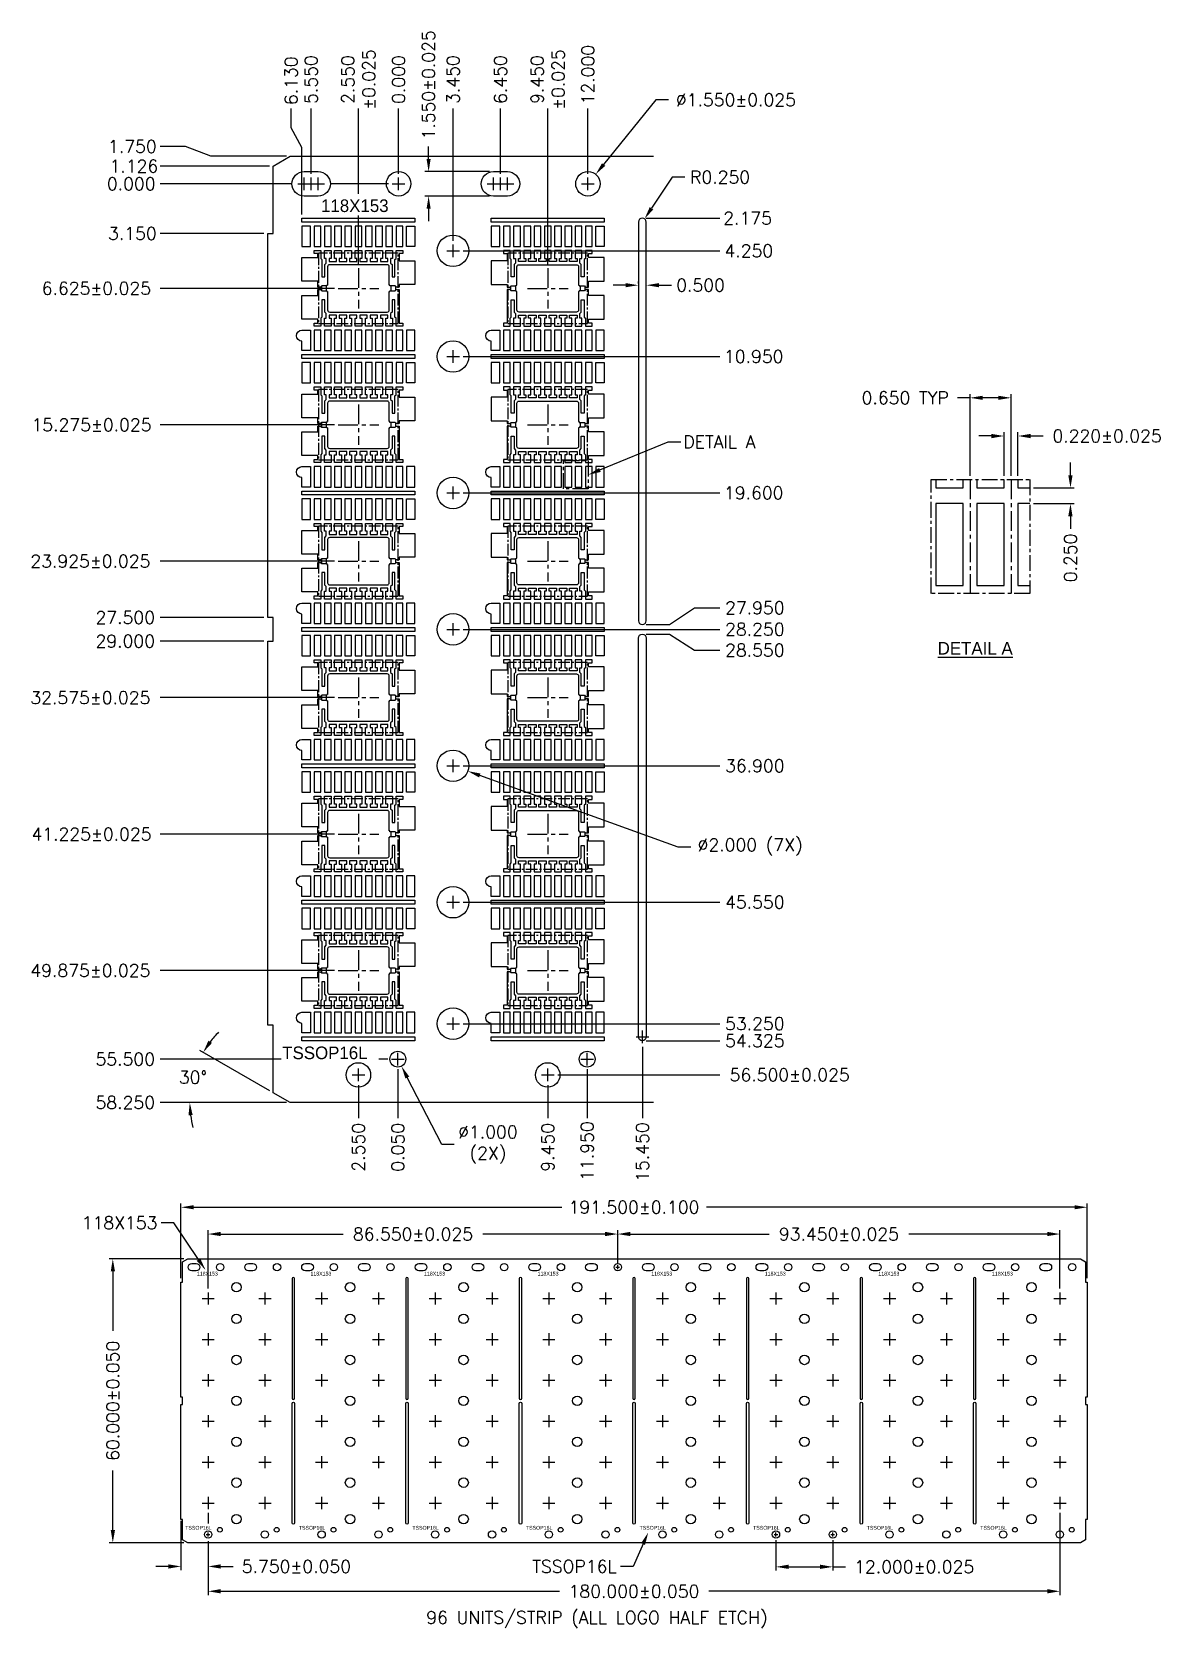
# Model space of a CAD drawing. Header units: inches. Extents: x -113 to -42, y -96 to 6.
import ezdxf
from ezdxf.enums import TextEntityAlignment as Align

# ---------------------------------------------------------------- set-up
doc = ezdxf.new("R2010")
doc.units = ezdxf.units.IN
doc.header["$MEASUREMENT"] = 0
for name, pattern in [('CENTER', [2, 1.25, -0.25, 0.25, -0.25]), ('CENTER2', [1.125, 0.75, -0.125, 0.125, -0.125]), ('CENTERX2', [4, 2.5, -0.5, 0.5, -0.5])]:
    doc.linetypes.add(name, pattern=pattern)
doc.layers.add('1', color=7, linetype='Continuous')
doc.layers.add('1D', color=4, linetype='Continuous')
doc.styles.add('SIMPLEX', font='SIMPLEX')
doc.styles.add('TXT', font='txt')

msp = doc.modelspace()

# ---------------------------------------------------------------- texts
at = {"layer": '1D', "style": 'TXT'}
for s, height, p in [('118X153', 0.8, (-95.01, -5.5)), ('TSSOP16L', 0.8, (-97.47, -59.21)), ('118X153', 0.24, (-102.88, -73.21)), ('118X153', 0.24, (-95.68, -73.21)), ('118X153', 0.24, (-88.48, -73.21)), ('118X153', 0.24, (-81.28, -73.21)), ('118X153', 0.24, (-74.08, -73.21)), ('118X153', 0.24, (-66.88, -73.21)), ('118X153', 0.24, (-59.68, -73.21)), ('118X153', 0.24, (-52.48, -73.21)), ('TSSOP16L', 0.24, (-103.62, -89.32)), ('TSSOP16L', 0.24, (-96.42, -89.32)), ('TSSOP16L', 0.24, (-89.22, -89.32)), ('TSSOP16L', 0.24, (-82.02, -89.32)), ('TSSOP16L', 0.24, (-74.82, -89.32)), ('TSSOP16L', 0.24, (-67.62, -89.32)), ('TSSOP16L', 0.24, (-60.42, -89.32)), ('TSSOP16L', 0.24, (-53.22, -89.32))]:
    msp.add_text(s, height=height, dxfattribs=at).set_placement(p, align=Align.MIDDLE_LEFT)
at = {"layer": '1D', "style": 'SIMPLEX'}
msp.add_text('96 UNITS/STRIP (ALL LOGO HALF ETCH)', height=0.8, dxfattribs=at).set_placement((-88.34, -95.41))
at = {"layer": '1D', "char_height": 0.8, "attachment_point": 5, "rotation": 90, "style": 'SIMPLEX'}
for s, insert in [('\\A1;1.550%%P0.025', (-88.19, 2.16)), ('\\A1;2.550\\P%%P0.025', (-92.64, 2.5)), ('\\A1;9.450\\P%%P0.025', (-80.64, 2.5)), ('\\A1;12.000', (-78.09, 2.81)), ('\\A1;6.130', (-96.91, 2.42)), ('\\A1;5.550', (-95.64, 2.5)), ('\\A1;0.000', (-90.09, 2.5)), ('\\A1;3.450', (-86.64, 2.5)), ('\\A1;6.450', (-83.64, 2.5)), ('\\A1;0.250', (-47.5, -27.83)), ('\\A1;11.950', (-78.14, -65.43)), ('\\A1;15.450', (-74.64, -65.5)), ('\\A1;2.550', (-92.64, -65.2)), ('\\A1;0.050', (-90.14, -65.2)), ('\\A1;9.450', (-80.64, -65.2)), ('\\A1;60.000%%P0.050', (-108.21, -81.27))]:
    msp.add_mtext(s, dxfattribs=dict(at, insert=insert))
at = {"layer": '1D', "char_height": 0.8, "attachment_point": 5, "style": 'SIMPLEX'}
for s, insert in [('\\A1;∅1.550%%P0.025', (-68.71, 1.21)), ('\\A1;1.750', (-106.97, -1.74)), ('\\A1;1.126', (-106.87, -2.99)), ('\\A1;0.000', (-107.04, -4.11)), ('\\A1;R0.250', (-69.71, -3.69)), ('\\A1;2.175', (-67.97, -6.29)), ('\\A1;3.150', (-106.97, -7.26)), ('\\A1;4.250', (-67.89, -8.36)), ('\\A1;6.625%%P0.025', (-109.25, -10.74)), ('\\A1;0.500', (-70.95, -10.54)), ('\\A1;10.950', (-67.58, -15.06)), ('\\A1;0.650 TYP', (-57.98, -17.68)), ('\\A1;15.275%%P0.025', (-109.56, -19.39)), ('\\A1;0.220%%P0.025', (-45.18, -20.1)), ('\\A1;19.600', (-67.58, -23.71)), ('\\A1;23.925%%P0.025', (-109.63, -28.04)), ('\\A1;27.500', (-107.42, -31.61)), ('\\A1;27.950', (-67.51, -31)), ('\\A1;28.250', (-67.51, -32.36)), ('\\A1;29.000', (-107.42, -33.11)), ('\\A1;28.550', (-67.51, -33.68)), ('\\A1;32.575%%P0.025', (-109.63, -36.69)), ('\\A1;36.900', (-67.51, -41.01)), ('\\A1;41.225%%P0.025', (-109.56, -45.34)), ('\\A1;∅2.000 (7X)', (-67.81, -46.16)), ('\\A1;45.550', (-67.51, -49.66)), ('\\A1;49.875%%P0.025', (-109.63, -53.99)), ('\\A1;53.250', (-67.51, -57.36)), ('\\A1;54.325', (-67.51, -58.44)), ('\\A1;55.500', (-107.42, -59.61)), ('\\A1;30°', (-103.13, -60.76)), ('\\A1;56.500%%P0.025', (-65.3, -60.61)), ('\\A1;58.250', (-107.42, -62.36)), ('\\A1;∅1.000\\P(2X)', (-84.43, -65.03)), ('\\A1;191.500%%P0.100', (-75.17, -69)), ('\\A1;86.550%%P0.025', (-89.18, -70.7)), ('\\A1;93.450%%P0.025', (-62.18, -70.7)), ('\\A1;5.750%%P0.050', (-96.57, -91.77)), ('\\A1;12.000±0.025', (-57.41, -91.8)), ('\\A1;180.000±0.050', (-75.17, -93.35))]:
    msp.add_mtext(s, dxfattribs=dict(at, insert=insert))
at = {"layer": '1D', "char_height": 0.8, "style": 'SIMPLEX'}
for s, insert, width, attachment_point in [('DETAIL A', (-72.04, -20.07), 6.1085, 1), ('118X153', (-105.38, -70.38), 3, 9), ('TSSOP16L', (-76.27, -92.17), 3, 9)]:
    msp.add_mtext(s, dxfattribs=dict(at, insert=insert, width=width, attachment_point=attachment_point))
at = {"layer": '1D', "insert": (-55.92, -33.16), "char_height": 0.8, "width": 11.0132, "attachment_point": 1}
msp.add_mtext('\\A1;{\\LDETAIL A}', dxfattribs=at)

# ---------------------------------------------------------------- linework, layer by layer
at = {"layer": '1'}
msp.add_lwpolyline([(-73.94, -62.36), (-96.96, -62.36), (-98.04, -61.74), (-98.04, -57.46), (-98.39, -57.46), (-98.39, -33.11), (-98.04, -33.11), (-98.04, -31.61), (-98.39, -31.61), (-98.39, -7.26), (-98.04, -7.26), (-98.04, -2.99), (-96.96, -2.36), (-73.94, -2.36)], dxfattribs=at)
for points in [[(-96.08, -4.89, -1), (-96.08, -3.34), (-95.19, -3.34, -1), (-95.19, -4.89)], [(-84.08, -4.89, -1), (-84.08, -3.34), (-83.19, -3.34, -1), (-83.19, -4.89)], [(-74.89, -31.81, 1), (-74.39, -31.81), (-74.39, -6.54, 1), (-74.89, -6.54)], [(-94.96, -10.59), (-95.04, -10.66), (-95.22, -10.66), (-95.22, -10.29), (-96.22, -10.29), (-96.22, -8.79), (-95.22, -8.79), (-95.22, -8.54), (-95.45, -8.54), (-95.45, -8.34), (-95.02, -8.34), (-95.02, -8.84), (-94.95, -8.91), (-94.95, -10.01), (-94.77, -10.01), (-94.77, -9.23), (-94.68, -9.14), (-94.68, -8.84), (-94.8, -8.84), (-94.8, -8.34), (-94.37, -8.34), (-94.37, -8.84), (-94.5, -8.84), (-94.5, -9.04), (-94.03, -9.04), (-94.03, -8.84), (-94.15, -8.84), (-94.15, -8.34), (-93.72, -8.34), (-93.72, -8.84), (-93.85, -8.84), (-93.85, -9.04), (-93.38, -9.04), (-93.38, -8.84), (-93.5, -8.84), (-93.5, -8.34), (-93.07, -8.34), (-93.07, -8.84), (-93.2, -8.84), (-93.2, -9.04), (-92.73, -9.04), (-92.73, -8.84), (-92.85, -8.84), (-92.85, -8.34), (-92.42, -8.34), (-92.42, -8.84), (-92.55, -8.84), (-92.55, -9.04), (-92.08, -9.04), (-92.08, -8.84), (-92.2, -8.84), (-92.2, -8.34), (-91.77, -8.34), (-91.77, -8.84), (-91.9, -8.84), (-91.9, -9.04), (-91.43, -9.04), (-91.43, -8.84), (-91.55, -8.84), (-91.55, -8.34), (-91.12, -8.34), (-91.12, -8.84), (-91.25, -8.84), (-91.25, -9.04), (-90.78, -9.04), (-90.78, -8.84), (-90.9, -8.84), (-90.9, -8.34), (-90.47, -8.34), (-90.47, -8.84), (-90.6, -8.84), (-90.6, -9.14), (-90.51, -9.23), (-90.51, -10.01), (-90.33, -10.01), (-90.33, -8.91), (-90.25, -8.84), (-90.25, -8.34), (-89.82, -8.34), (-89.82, -8.54), (-90.06, -8.54), (-90.06, -8.99), (-89.06, -8.99), (-89.06, -10.49), (-90.06, -10.49), (-90.06, -10.66), (-90.24, -10.66), (-90.31, -10.59), (-90.64, -10.59), (-90.64, -10.54), (-90.69, -10.54), (-90.69, -9.37, 0.414214), (-90.81, -9.24), (-94.46, -9.24, 0.414214), (-94.59, -9.37), (-94.59, -10.54), (-94.64, -10.54), (-94.64, -10.59)], [(-78.24, -10.66), (-78.06, -10.66), (-78.06, -10.29), (-77.06, -10.29), (-77.06, -8.79), (-78.06, -8.79), (-78.06, -8.54), (-77.82, -8.54), (-77.82, -8.34), (-78.25, -8.34), (-78.25, -8.84), (-78.33, -8.91), (-78.33, -10.01), (-78.51, -10.01), (-78.51, -9.23), (-78.6, -9.14), (-78.6, -8.84), (-78.47, -8.84), (-78.47, -8.34), (-78.9, -8.34), (-78.9, -8.84), (-78.78, -8.84), (-78.78, -9.04), (-79.25, -9.04), (-79.25, -8.84), (-79.12, -8.84), (-79.12, -8.34), (-79.55, -8.34), (-79.55, -8.84), (-79.43, -8.84), (-79.43, -9.04), (-79.9, -9.04), (-79.9, -8.84), (-79.77, -8.84), (-79.77, -8.34), (-80.2, -8.34), (-80.2, -8.84), (-80.08, -8.84), (-80.08, -9.04), (-80.55, -9.04), (-80.55, -8.84), (-80.42, -8.84), (-80.42, -8.34), (-80.85, -8.34), (-80.85, -8.84), (-80.73, -8.84), (-80.73, -9.04), (-81.2, -9.04), (-81.2, -8.84), (-81.07, -8.84), (-81.07, -8.34), (-81.5, -8.34), (-81.5, -8.84), (-81.38, -8.84), (-81.38, -9.04), (-81.85, -9.04), (-81.85, -8.84), (-81.72, -8.84), (-81.72, -8.34), (-82.15, -8.34), (-82.15, -8.84), (-82.03, -8.84), (-82.03, -9.04), (-82.5, -9.04), (-82.5, -8.84), (-82.37, -8.84), (-82.37, -8.34), (-82.8, -8.34), (-82.8, -8.84), (-82.68, -8.84), (-82.68, -9.14), (-82.77, -9.23), (-82.77, -10.01), (-82.95, -10.01), (-82.95, -8.91), (-83.02, -8.84), (-83.02, -8.34), (-83.45, -8.34), (-83.45, -8.54), (-83.22, -8.54), (-83.22, -8.99), (-84.22, -8.99), (-84.22, -10.49), (-83.22, -10.49), (-83.22, -10.66), (-83.04, -10.66), (-82.96, -10.59), (-82.64, -10.59), (-82.64, -10.54), (-82.59, -10.54), (-82.59, -9.37, -0.414214), (-82.46, -9.24), (-78.81, -9.24, -0.414214), (-78.69, -9.37), (-78.69, -10.54), (-78.64, -10.54), (-78.64, -10.59), (-78.31, -10.59)], [(-96.22, -14.09, -1), (-96.22, -13.39), (-95.67, -13.39), (-95.67, -14.69), (-96.22, -14.69)], [(-84.22, -14.09, -1), (-84.22, -13.39), (-83.67, -13.39), (-83.67, -14.69), (-84.22, -14.69)], [(-94.96, -19.24), (-95.04, -19.31), (-95.22, -19.31), (-95.22, -18.94), (-96.22, -18.94), (-96.22, -17.44), (-95.22, -17.44), (-95.22, -17.19), (-95.45, -17.19), (-95.45, -16.99), (-95.02, -16.99), (-95.02, -17.49), (-94.95, -17.56), (-94.95, -18.66), (-94.77, -18.66), (-94.77, -17.88), (-94.68, -17.79), (-94.68, -17.49), (-94.8, -17.49), (-94.8, -16.99), (-94.37, -16.99), (-94.37, -17.49), (-94.5, -17.49), (-94.5, -17.69), (-94.03, -17.69), (-94.03, -17.49), (-94.15, -17.49), (-94.15, -16.99), (-93.72, -16.99), (-93.72, -17.49), (-93.85, -17.49), (-93.85, -17.69), (-93.38, -17.69), (-93.38, -17.49), (-93.5, -17.49), (-93.5, -16.99), (-93.07, -16.99), (-93.07, -17.49), (-93.2, -17.49), (-93.2, -17.69), (-92.73, -17.69), (-92.73, -17.49), (-92.85, -17.49), (-92.85, -16.99), (-92.42, -16.99), (-92.42, -17.49), (-92.55, -17.49), (-92.55, -17.69), (-92.08, -17.69), (-92.08, -17.49), (-92.2, -17.49), (-92.2, -16.99), (-91.77, -16.99), (-91.77, -17.49), (-91.9, -17.49), (-91.9, -17.69), (-91.43, -17.69), (-91.43, -17.49), (-91.55, -17.49), (-91.55, -16.99), (-91.12, -16.99), (-91.12, -17.49), (-91.25, -17.49), (-91.25, -17.69), (-90.78, -17.69), (-90.78, -17.49), (-90.9, -17.49), (-90.9, -16.99), (-90.47, -16.99), (-90.47, -17.49), (-90.6, -17.49), (-90.6, -17.79), (-90.51, -17.88), (-90.51, -18.66), (-90.33, -18.66), (-90.33, -17.56), (-90.25, -17.49), (-90.25, -16.99), (-89.82, -16.99), (-89.82, -17.19), (-90.06, -17.19), (-90.06, -17.64), (-89.06, -17.64), (-89.06, -19.14), (-90.06, -19.14), (-90.06, -19.31), (-90.24, -19.31), (-90.31, -19.24), (-90.64, -19.24), (-90.64, -19.19), (-90.69, -19.19), (-90.69, -18.02, 0.414214), (-90.81, -17.89), (-94.46, -17.89, 0.414214), (-94.59, -18.02), (-94.59, -19.19), (-94.64, -19.19), (-94.64, -19.24)], [(-78.24, -19.31), (-78.06, -19.31), (-78.06, -18.94), (-77.06, -18.94), (-77.06, -17.44), (-78.06, -17.44), (-78.06, -17.19), (-77.82, -17.19), (-77.82, -16.99), (-78.25, -16.99), (-78.25, -17.49), (-78.33, -17.56), (-78.33, -18.66), (-78.51, -18.66), (-78.51, -17.88), (-78.6, -17.79), (-78.6, -17.49), (-78.47, -17.49), (-78.47, -16.99), (-78.9, -16.99), (-78.9, -17.49), (-78.78, -17.49), (-78.78, -17.69), (-79.25, -17.69), (-79.25, -17.49), (-79.12, -17.49), (-79.12, -16.99), (-79.55, -16.99), (-79.55, -17.49), (-79.43, -17.49), (-79.43, -17.69), (-79.9, -17.69), (-79.9, -17.49), (-79.77, -17.49), (-79.77, -16.99), (-80.2, -16.99), (-80.2, -17.49), (-80.08, -17.49), (-80.08, -17.69), (-80.55, -17.69), (-80.55, -17.49), (-80.42, -17.49), (-80.42, -16.99), (-80.85, -16.99), (-80.85, -17.49), (-80.73, -17.49), (-80.73, -17.69), (-81.2, -17.69), (-81.2, -17.49), (-81.07, -17.49), (-81.07, -16.99), (-81.5, -16.99), (-81.5, -17.49), (-81.38, -17.49), (-81.38, -17.69), (-81.85, -17.69), (-81.85, -17.49), (-81.72, -17.49), (-81.72, -16.99), (-82.15, -16.99), (-82.15, -17.49), (-82.03, -17.49), (-82.03, -17.69), (-82.5, -17.69), (-82.5, -17.49), (-82.37, -17.49), (-82.37, -16.99), (-82.8, -16.99), (-82.8, -17.49), (-82.68, -17.49), (-82.68, -17.79), (-82.77, -17.88), (-82.77, -18.66), (-82.95, -18.66), (-82.95, -17.56), (-83.02, -17.49), (-83.02, -16.99), (-83.45, -16.99), (-83.45, -17.19), (-83.22, -17.19), (-83.22, -17.64), (-84.22, -17.64), (-84.22, -19.14), (-83.22, -19.14), (-83.22, -19.31), (-83.04, -19.31), (-82.96, -19.24), (-82.64, -19.24), (-82.64, -19.19), (-82.59, -19.19), (-82.59, -18.02, -0.414214), (-82.46, -17.89), (-78.81, -17.89, -0.414214), (-78.69, -18.02), (-78.69, -19.19), (-78.64, -19.19), (-78.64, -19.24), (-78.31, -19.24)], [(-96.22, -22.74, -1), (-96.22, -22.04), (-95.67, -22.04), (-95.67, -23.34), (-96.22, -23.34)], [(-84.22, -22.74, -1), (-84.22, -22.04), (-83.67, -22.04), (-83.67, -23.34), (-84.22, -23.34)], [(-94.96, -27.89), (-95.04, -27.96), (-95.22, -27.96), (-95.22, -27.59), (-96.22, -27.59), (-96.22, -26.09), (-95.22, -26.09), (-95.22, -25.84), (-95.45, -25.84), (-95.45, -25.64), (-95.02, -25.64), (-95.02, -26.14), (-94.95, -26.21), (-94.95, -27.31), (-94.77, -27.31), (-94.77, -26.53), (-94.68, -26.44), (-94.68, -26.14), (-94.8, -26.14), (-94.8, -25.64), (-94.37, -25.64), (-94.37, -26.14), (-94.5, -26.14), (-94.5, -26.34), (-94.03, -26.34), (-94.03, -26.14), (-94.15, -26.14), (-94.15, -25.64), (-93.72, -25.64), (-93.72, -26.14), (-93.85, -26.14), (-93.85, -26.34), (-93.38, -26.34), (-93.38, -26.14), (-93.5, -26.14), (-93.5, -25.64), (-93.07, -25.64), (-93.07, -26.14), (-93.2, -26.14), (-93.2, -26.34), (-92.73, -26.34), (-92.73, -26.14), (-92.85, -26.14), (-92.85, -25.64), (-92.42, -25.64), (-92.42, -26.14), (-92.55, -26.14), (-92.55, -26.34), (-92.08, -26.34), (-92.08, -26.14), (-92.2, -26.14), (-92.2, -25.64), (-91.77, -25.64), (-91.77, -26.14), (-91.9, -26.14), (-91.9, -26.34), (-91.43, -26.34), (-91.43, -26.14), (-91.55, -26.14), (-91.55, -25.64), (-91.12, -25.64), (-91.12, -26.14), (-91.25, -26.14), (-91.25, -26.34), (-90.78, -26.34), (-90.78, -26.14), (-90.9, -26.14), (-90.9, -25.64), (-90.47, -25.64), (-90.47, -26.14), (-90.6, -26.14), (-90.6, -26.44), (-90.51, -26.53), (-90.51, -27.31), (-90.33, -27.31), (-90.33, -26.21), (-90.25, -26.14), (-90.25, -25.64), (-89.82, -25.64), (-89.82, -25.84), (-90.06, -25.84), (-90.06, -26.29), (-89.06, -26.29), (-89.06, -27.79), (-90.06, -27.79), (-90.06, -27.96), (-90.24, -27.96), (-90.31, -27.89), (-90.64, -27.89), (-90.64, -27.84), (-90.69, -27.84), (-90.69, -26.67, 0.414214), (-90.81, -26.54), (-94.46, -26.54, 0.414214), (-94.59, -26.67), (-94.59, -27.84), (-94.64, -27.84), (-94.64, -27.89)], [(-78.24, -27.96), (-78.06, -27.96), (-78.06, -27.59), (-77.06, -27.59), (-77.06, -26.09), (-78.06, -26.09), (-78.06, -25.84), (-77.82, -25.84), (-77.82, -25.64), (-78.25, -25.64), (-78.25, -26.14), (-78.33, -26.21), (-78.33, -27.31), (-78.51, -27.31), (-78.51, -26.53), (-78.6, -26.44), (-78.6, -26.14), (-78.47, -26.14), (-78.47, -25.64), (-78.9, -25.64), (-78.9, -26.14), (-78.78, -26.14), (-78.78, -26.34), (-79.25, -26.34), (-79.25, -26.14), (-79.12, -26.14), (-79.12, -25.64), (-79.55, -25.64), (-79.55, -26.14), (-79.43, -26.14), (-79.43, -26.34), (-79.9, -26.34), (-79.9, -26.14), (-79.77, -26.14), (-79.77, -25.64), (-80.2, -25.64), (-80.2, -26.14), (-80.08, -26.14), (-80.08, -26.34), (-80.55, -26.34), (-80.55, -26.14), (-80.42, -26.14), (-80.42, -25.64), (-80.85, -25.64), (-80.85, -26.14), (-80.73, -26.14), (-80.73, -26.34), (-81.2, -26.34), (-81.2, -26.14), (-81.07, -26.14), (-81.07, -25.64), (-81.5, -25.64), (-81.5, -26.14), (-81.38, -26.14), (-81.38, -26.34), (-81.85, -26.34), (-81.85, -26.14), (-81.72, -26.14), (-81.72, -25.64), (-82.15, -25.64), (-82.15, -26.14), (-82.03, -26.14), (-82.03, -26.34), (-82.5, -26.34), (-82.5, -26.14), (-82.37, -26.14), (-82.37, -25.64), (-82.8, -25.64), (-82.8, -26.14), (-82.68, -26.14), (-82.68, -26.44), (-82.77, -26.53), (-82.77, -27.31), (-82.95, -27.31), (-82.95, -26.21), (-83.02, -26.14), (-83.02, -25.64), (-83.45, -25.64), (-83.45, -25.84), (-83.22, -25.84), (-83.22, -26.29), (-84.22, -26.29), (-84.22, -27.79), (-83.22, -27.79), (-83.22, -27.96), (-83.04, -27.96), (-82.96, -27.89), (-82.64, -27.89), (-82.64, -27.84), (-82.59, -27.84), (-82.59, -26.67, -0.414214), (-82.46, -26.54), (-78.81, -26.54, -0.414214), (-78.69, -26.67), (-78.69, -27.84), (-78.64, -27.84), (-78.64, -27.89), (-78.31, -27.89)], [(-96.22, -31.39, -1), (-96.22, -30.69), (-95.67, -30.69), (-95.67, -31.99), (-96.22, -31.99)], [(-84.22, -31.39, -1), (-84.22, -30.69), (-83.67, -30.69), (-83.67, -31.99), (-84.22, -31.99)], [(-74.89, -32.91, -1), (-74.39, -32.91), (-74.39, -58.19, -1), (-74.89, -58.19)], [(-94.96, -36.54), (-95.04, -36.61), (-95.22, -36.61), (-95.22, -36.24), (-96.22, -36.24), (-96.22, -34.74), (-95.22, -34.74), (-95.22, -34.49), (-95.45, -34.49), (-95.45, -34.29), (-95.02, -34.29), (-95.02, -34.79), (-94.95, -34.86), (-94.95, -35.96), (-94.77, -35.96), (-94.77, -35.18), (-94.68, -35.09), (-94.68, -34.79), (-94.8, -34.79), (-94.8, -34.29), (-94.37, -34.29), (-94.37, -34.79), (-94.5, -34.79), (-94.5, -34.99), (-94.03, -34.99), (-94.03, -34.79), (-94.15, -34.79), (-94.15, -34.29), (-93.72, -34.29), (-93.72, -34.79), (-93.85, -34.79), (-93.85, -34.99), (-93.38, -34.99), (-93.38, -34.79), (-93.5, -34.79), (-93.5, -34.29), (-93.07, -34.29), (-93.07, -34.79), (-93.2, -34.79), (-93.2, -34.99), (-92.73, -34.99), (-92.73, -34.79), (-92.85, -34.79), (-92.85, -34.29), (-92.42, -34.29), (-92.42, -34.79), (-92.55, -34.79), (-92.55, -34.99), (-92.08, -34.99), (-92.08, -34.79), (-92.2, -34.79), (-92.2, -34.29), (-91.77, -34.29), (-91.77, -34.79), (-91.9, -34.79), (-91.9, -34.99), (-91.43, -34.99), (-91.43, -34.79), (-91.55, -34.79), (-91.55, -34.29), (-91.12, -34.29), (-91.12, -34.79), (-91.25, -34.79), (-91.25, -34.99), (-90.78, -34.99), (-90.78, -34.79), (-90.9, -34.79), (-90.9, -34.29), (-90.47, -34.29), (-90.47, -34.79), (-90.6, -34.79), (-90.6, -35.09), (-90.51, -35.18), (-90.51, -35.96), (-90.33, -35.96), (-90.33, -34.86), (-90.25, -34.79), (-90.25, -34.29), (-89.82, -34.29), (-89.82, -34.49), (-90.06, -34.49), (-90.06, -34.94), (-89.06, -34.94), (-89.06, -36.44), (-90.06, -36.44), (-90.06, -36.61), (-90.24, -36.61), (-90.31, -36.54), (-90.64, -36.54), (-90.64, -36.49), (-90.69, -36.49), (-90.69, -35.32, 0.414214), (-90.81, -35.19), (-94.46, -35.19, 0.414214), (-94.59, -35.32), (-94.59, -36.49), (-94.64, -36.49), (-94.64, -36.54)], [(-78.24, -36.61), (-78.06, -36.61), (-78.06, -36.24), (-77.06, -36.24), (-77.06, -34.74), (-78.06, -34.74), (-78.06, -34.49), (-77.82, -34.49), (-77.82, -34.29), (-78.25, -34.29), (-78.25, -34.79), (-78.33, -34.86), (-78.33, -35.96), (-78.51, -35.96), (-78.51, -35.18), (-78.6, -35.09), (-78.6, -34.79), (-78.47, -34.79), (-78.47, -34.29), (-78.9, -34.29), (-78.9, -34.79), (-78.78, -34.79), (-78.78, -34.99), (-79.25, -34.99), (-79.25, -34.79), (-79.12, -34.79), (-79.12, -34.29), (-79.55, -34.29), (-79.55, -34.79), (-79.43, -34.79), (-79.43, -34.99), (-79.9, -34.99), (-79.9, -34.79), (-79.77, -34.79), (-79.77, -34.29), (-80.2, -34.29), (-80.2, -34.79), (-80.08, -34.79), (-80.08, -34.99), (-80.55, -34.99), (-80.55, -34.79), (-80.42, -34.79), (-80.42, -34.29), (-80.85, -34.29), (-80.85, -34.79), (-80.73, -34.79), (-80.73, -34.99), (-81.2, -34.99), (-81.2, -34.79), (-81.07, -34.79), (-81.07, -34.29), (-81.5, -34.29), (-81.5, -34.79), (-81.38, -34.79), (-81.38, -34.99), (-81.85, -34.99), (-81.85, -34.79), (-81.72, -34.79), (-81.72, -34.29), (-82.15, -34.29), (-82.15, -34.79), (-82.03, -34.79), (-82.03, -34.99), (-82.5, -34.99), (-82.5, -34.79), (-82.37, -34.79), (-82.37, -34.29), (-82.8, -34.29), (-82.8, -34.79), (-82.68, -34.79), (-82.68, -35.09), (-82.77, -35.18), (-82.77, -35.96), (-82.95, -35.96), (-82.95, -34.86), (-83.02, -34.79), (-83.02, -34.29), (-83.45, -34.29), (-83.45, -34.49), (-83.22, -34.49), (-83.22, -34.94), (-84.22, -34.94), (-84.22, -36.44), (-83.22, -36.44), (-83.22, -36.61), (-83.04, -36.61), (-82.96, -36.54), (-82.64, -36.54), (-82.64, -36.49), (-82.59, -36.49), (-82.59, -35.32, -0.414214), (-82.46, -35.19), (-78.81, -35.19, -0.414214), (-78.69, -35.32), (-78.69, -36.49), (-78.64, -36.49), (-78.64, -36.54), (-78.31, -36.54)], [(-96.22, -40.04, -1), (-96.22, -39.34), (-95.67, -39.34), (-95.67, -40.64), (-96.22, -40.64)], [(-84.22, -40.04, -1), (-84.22, -39.34), (-83.67, -39.34), (-83.67, -40.64), (-84.22, -40.64)], [(-94.96, -45.19), (-95.04, -45.26), (-95.22, -45.26), (-95.22, -44.89), (-96.22, -44.89), (-96.22, -43.39), (-95.22, -43.39), (-95.22, -43.14), (-95.45, -43.14), (-95.45, -42.94), (-95.02, -42.94), (-95.02, -43.44), (-94.95, -43.51), (-94.95, -44.61), (-94.77, -44.61), (-94.77, -43.83), (-94.68, -43.74), (-94.68, -43.44), (-94.8, -43.44), (-94.8, -42.94), (-94.37, -42.94), (-94.37, -43.44), (-94.5, -43.44), (-94.5, -43.64), (-94.03, -43.64), (-94.03, -43.44), (-94.15, -43.44), (-94.15, -42.94), (-93.72, -42.94), (-93.72, -43.44), (-93.85, -43.44), (-93.85, -43.64), (-93.38, -43.64), (-93.38, -43.44), (-93.5, -43.44), (-93.5, -42.94), (-93.07, -42.94), (-93.07, -43.44), (-93.2, -43.44), (-93.2, -43.64), (-92.73, -43.64), (-92.73, -43.44), (-92.85, -43.44), (-92.85, -42.94), (-92.42, -42.94), (-92.42, -43.44), (-92.55, -43.44), (-92.55, -43.64), (-92.08, -43.64), (-92.08, -43.44), (-92.2, -43.44), (-92.2, -42.94), (-91.77, -42.94), (-91.77, -43.44), (-91.9, -43.44), (-91.9, -43.64), (-91.43, -43.64), (-91.43, -43.44), (-91.55, -43.44), (-91.55, -42.94), (-91.12, -42.94), (-91.12, -43.44), (-91.25, -43.44), (-91.25, -43.64), (-90.78, -43.64), (-90.78, -43.44), (-90.9, -43.44), (-90.9, -42.94), (-90.47, -42.94), (-90.47, -43.44), (-90.6, -43.44), (-90.6, -43.74), (-90.51, -43.83), (-90.51, -44.61), (-90.33, -44.61), (-90.33, -43.51), (-90.25, -43.44), (-90.25, -42.94), (-89.82, -42.94), (-89.82, -43.14), (-90.06, -43.14), (-90.06, -43.59), (-89.06, -43.59), (-89.06, -45.09), (-90.06, -45.09), (-90.06, -45.26), (-90.24, -45.26), (-90.31, -45.19), (-90.64, -45.19), (-90.64, -45.14), (-90.69, -45.14), (-90.69, -43.97, 0.414214), (-90.81, -43.84), (-94.46, -43.84, 0.414214), (-94.59, -43.97), (-94.59, -45.14), (-94.64, -45.14), (-94.64, -45.19)], [(-78.24, -45.26), (-78.06, -45.26), (-78.06, -44.89), (-77.06, -44.89), (-77.06, -43.39), (-78.06, -43.39), (-78.06, -43.14), (-77.82, -43.14), (-77.82, -42.94), (-78.25, -42.94), (-78.25, -43.44), (-78.33, -43.51), (-78.33, -44.61), (-78.51, -44.61), (-78.51, -43.83), (-78.6, -43.74), (-78.6, -43.44), (-78.47, -43.44), (-78.47, -42.94), (-78.9, -42.94), (-78.9, -43.44), (-78.78, -43.44), (-78.78, -43.64), (-79.25, -43.64), (-79.25, -43.44), (-79.12, -43.44), (-79.12, -42.94), (-79.55, -42.94), (-79.55, -43.44), (-79.43, -43.44), (-79.43, -43.64), (-79.9, -43.64), (-79.9, -43.44), (-79.77, -43.44), (-79.77, -42.94), (-80.2, -42.94), (-80.2, -43.44), (-80.08, -43.44), (-80.08, -43.64), (-80.55, -43.64), (-80.55, -43.44), (-80.42, -43.44), (-80.42, -42.94), (-80.85, -42.94), (-80.85, -43.44), (-80.73, -43.44), (-80.73, -43.64), (-81.2, -43.64), (-81.2, -43.44), (-81.07, -43.44), (-81.07, -42.94), (-81.5, -42.94), (-81.5, -43.44), (-81.38, -43.44), (-81.38, -43.64), (-81.85, -43.64), (-81.85, -43.44), (-81.72, -43.44), (-81.72, -42.94), (-82.15, -42.94), (-82.15, -43.44), (-82.03, -43.44), (-82.03, -43.64), (-82.5, -43.64), (-82.5, -43.44), (-82.37, -43.44), (-82.37, -42.94), (-82.8, -42.94), (-82.8, -43.44), (-82.68, -43.44), (-82.68, -43.74), (-82.77, -43.83), (-82.77, -44.61), (-82.95, -44.61), (-82.95, -43.51), (-83.02, -43.44), (-83.02, -42.94), (-83.45, -42.94), (-83.45, -43.14), (-83.22, -43.14), (-83.22, -43.59), (-84.22, -43.59), (-84.22, -45.09), (-83.22, -45.09), (-83.22, -45.26), (-83.04, -45.26), (-82.96, -45.19), (-82.64, -45.19), (-82.64, -45.14), (-82.59, -45.14), (-82.59, -43.97, -0.414214), (-82.46, -43.84), (-78.81, -43.84, -0.414214), (-78.69, -43.97), (-78.69, -45.14), (-78.64, -45.14), (-78.64, -45.19), (-78.31, -45.19)], [(-96.22, -48.69, -1), (-96.22, -47.99), (-95.67, -47.99), (-95.67, -49.29), (-96.22, -49.29)], [(-84.22, -48.69, -1), (-84.22, -47.99), (-83.67, -47.99), (-83.67, -49.29), (-84.22, -49.29)], [(-94.96, -53.84), (-95.04, -53.91), (-95.22, -53.91), (-95.22, -53.54), (-96.22, -53.54), (-96.22, -52.04), (-95.22, -52.04), (-95.22, -51.79), (-95.45, -51.79), (-95.45, -51.59), (-95.02, -51.59), (-95.02, -52.09), (-94.95, -52.16), (-94.95, -53.26), (-94.77, -53.26), (-94.77, -52.48), (-94.68, -52.39), (-94.68, -52.09), (-94.8, -52.09), (-94.8, -51.59), (-94.37, -51.59), (-94.37, -52.09), (-94.5, -52.09), (-94.5, -52.29), (-94.03, -52.29), (-94.03, -52.09), (-94.15, -52.09), (-94.15, -51.59), (-93.72, -51.59), (-93.72, -52.09), (-93.85, -52.09), (-93.85, -52.29), (-93.38, -52.29), (-93.38, -52.09), (-93.5, -52.09), (-93.5, -51.59), (-93.07, -51.59), (-93.07, -52.09), (-93.2, -52.09), (-93.2, -52.29), (-92.73, -52.29), (-92.73, -52.09), (-92.85, -52.09), (-92.85, -51.59), (-92.42, -51.59), (-92.42, -52.09), (-92.55, -52.09), (-92.55, -52.29), (-92.08, -52.29), (-92.08, -52.09), (-92.2, -52.09), (-92.2, -51.59), (-91.77, -51.59), (-91.77, -52.09), (-91.9, -52.09), (-91.9, -52.29), (-91.43, -52.29), (-91.43, -52.09), (-91.55, -52.09), (-91.55, -51.59), (-91.12, -51.59), (-91.12, -52.09), (-91.25, -52.09), (-91.25, -52.29), (-90.78, -52.29), (-90.78, -52.09), (-90.9, -52.09), (-90.9, -51.59), (-90.47, -51.59), (-90.47, -52.09), (-90.6, -52.09), (-90.6, -52.39), (-90.51, -52.48), (-90.51, -53.26), (-90.33, -53.26), (-90.33, -52.16), (-90.25, -52.09), (-90.25, -51.59), (-89.82, -51.59), (-89.82, -51.79), (-90.06, -51.79), (-90.06, -52.24), (-89.06, -52.24), (-89.06, -53.74), (-90.06, -53.74), (-90.06, -53.91), (-90.24, -53.91), (-90.31, -53.84), (-90.64, -53.84), (-90.64, -53.79), (-90.69, -53.79), (-90.69, -52.62, 0.414214), (-90.81, -52.49), (-94.46, -52.49, 0.414214), (-94.59, -52.62), (-94.59, -53.79), (-94.64, -53.79), (-94.64, -53.84)], [(-78.24, -53.91), (-78.06, -53.91), (-78.06, -53.54), (-77.06, -53.54), (-77.06, -52.04), (-78.06, -52.04), (-78.06, -51.79), (-77.82, -51.79), (-77.82, -51.59), (-78.25, -51.59), (-78.25, -52.09), (-78.33, -52.16), (-78.33, -53.26), (-78.51, -53.26), (-78.51, -52.48), (-78.6, -52.39), (-78.6, -52.09), (-78.47, -52.09), (-78.47, -51.59), (-78.9, -51.59), (-78.9, -52.09), (-78.78, -52.09), (-78.78, -52.29), (-79.25, -52.29), (-79.25, -52.09), (-79.12, -52.09), (-79.12, -51.59), (-79.55, -51.59), (-79.55, -52.09), (-79.43, -52.09), (-79.43, -52.29), (-79.9, -52.29), (-79.9, -52.09), (-79.77, -52.09), (-79.77, -51.59), (-80.2, -51.59), (-80.2, -52.09), (-80.08, -52.09), (-80.08, -52.29), (-80.55, -52.29), (-80.55, -52.09), (-80.42, -52.09), (-80.42, -51.59), (-80.85, -51.59), (-80.85, -52.09), (-80.73, -52.09), (-80.73, -52.29), (-81.2, -52.29), (-81.2, -52.09), (-81.07, -52.09), (-81.07, -51.59), (-81.5, -51.59), (-81.5, -52.09), (-81.38, -52.09), (-81.38, -52.29), (-81.85, -52.29), (-81.85, -52.09), (-81.72, -52.09), (-81.72, -51.59), (-82.15, -51.59), (-82.15, -52.09), (-82.03, -52.09), (-82.03, -52.29), (-82.5, -52.29), (-82.5, -52.09), (-82.37, -52.09), (-82.37, -51.59), (-82.8, -51.59), (-82.8, -52.09), (-82.68, -52.09), (-82.68, -52.39), (-82.77, -52.48), (-82.77, -53.26), (-82.95, -53.26), (-82.95, -52.16), (-83.02, -52.09), (-83.02, -51.59), (-83.45, -51.59), (-83.45, -51.79), (-83.22, -51.79), (-83.22, -52.24), (-84.22, -52.24), (-84.22, -53.74), (-83.22, -53.74), (-83.22, -53.91), (-83.04, -53.91), (-82.96, -53.84), (-82.64, -53.84), (-82.64, -53.79), (-82.59, -53.79), (-82.59, -52.62, -0.414214), (-82.46, -52.49), (-78.81, -52.49, -0.414214), (-78.69, -52.62), (-78.69, -53.79), (-78.64, -53.79), (-78.64, -53.84), (-78.31, -53.84)], [(-96.22, -57.34, -1), (-96.22, -56.64), (-95.67, -56.64), (-95.67, -57.94), (-96.22, -57.94)], [(-84.22, -57.34, -1), (-84.22, -56.64), (-83.67, -56.64), (-83.67, -57.94), (-84.22, -57.94)]]:
    msp.add_lwpolyline(points, format="xyb", close=True, dxfattribs=at)
for points in [[(-96.22, -6.54), (-96.22, -6.29), (-89.06, -6.29), (-89.06, -6.54)], [(-95.67, -8.09), (-95.67, -6.79), (-96.22, -6.79), (-96.22, -8.09)], [(-95.45, -6.79), (-95.45, -8.09), (-95.02, -8.09), (-95.02, -6.79)], [(-94.8, -6.79), (-94.8, -8.09), (-94.37, -8.09), (-94.37, -6.79)], [(-94.15, -6.79), (-94.15, -8.09), (-93.72, -8.09), (-93.72, -6.79)], [(-93.5, -6.79), (-93.5, -8.09), (-93.07, -8.09), (-93.07, -6.79)], [(-92.85, -6.79), (-92.85, -8.09), (-92.42, -8.09), (-92.42, -6.79)], [(-92.2, -6.79), (-92.2, -8.09), (-91.77, -8.09), (-91.77, -6.79)], [(-91.55, -6.79), (-91.55, -8.09), (-91.12, -8.09), (-91.12, -6.79)], [(-90.9, -6.79), (-90.9, -8.09), (-90.47, -8.09), (-90.47, -6.79)], [(-90.25, -6.79), (-90.25, -8.09), (-89.82, -8.09), (-89.82, -6.79)], [(-89.6, -8.09), (-89.6, -6.79), (-89.06, -6.79), (-89.06, -8.09)], [(-84.22, -6.54), (-84.22, -6.29), (-77.06, -6.29), (-77.06, -6.54)], [(-83.67, -8.09), (-83.67, -6.79), (-84.22, -6.79), (-84.22, -8.09)], [(-83.45, -6.79), (-83.45, -8.09), (-83.02, -8.09), (-83.02, -6.79)], [(-82.8, -6.79), (-82.8, -8.09), (-82.37, -8.09), (-82.37, -6.79)], [(-82.15, -6.79), (-82.15, -8.09), (-81.72, -8.09), (-81.72, -6.79)], [(-81.5, -6.79), (-81.5, -8.09), (-81.07, -8.09), (-81.07, -6.79)], [(-80.85, -6.79), (-80.85, -8.09), (-80.42, -8.09), (-80.42, -6.79)], [(-80.2, -6.79), (-80.2, -8.09), (-79.77, -8.09), (-79.77, -6.79)], [(-79.55, -6.79), (-79.55, -8.09), (-79.12, -8.09), (-79.12, -6.79)], [(-78.9, -6.79), (-78.9, -8.09), (-78.47, -8.09), (-78.47, -6.79)], [(-78.25, -6.79), (-78.25, -8.09), (-77.82, -8.09), (-77.82, -6.79)], [(-77.6, -8.09), (-77.6, -6.79), (-77.06, -6.79), (-77.06, -8.09)], [(-95.45, -13.39), (-95.45, -14.69), (-95.02, -14.69), (-95.02, -13.39)], [(-94.8, -13.39), (-94.8, -14.69), (-94.37, -14.69), (-94.37, -13.39)], [(-94.15, -13.39), (-94.15, -14.69), (-93.72, -14.69), (-93.72, -13.39)], [(-93.5, -13.39), (-93.5, -14.69), (-93.07, -14.69), (-93.07, -13.39)], [(-92.85, -13.39), (-92.85, -14.69), (-92.42, -14.69), (-92.42, -13.39)], [(-92.2, -13.39), (-92.2, -14.69), (-91.77, -14.69), (-91.77, -13.39)], [(-91.55, -13.39), (-91.55, -14.69), (-91.12, -14.69), (-91.12, -13.39)], [(-90.9, -13.39), (-90.9, -14.69), (-90.47, -14.69), (-90.47, -13.39)], [(-90.25, -13.39), (-90.25, -14.69), (-89.82, -14.69), (-89.82, -13.39)], [(-89.6, -13.39), (-89.6, -14.69), (-89.06, -14.69), (-89.06, -13.39)], [(-83.45, -13.39), (-83.45, -14.69), (-83.02, -14.69), (-83.02, -13.39)], [(-82.8, -13.39), (-82.8, -14.69), (-82.37, -14.69), (-82.37, -13.39)], [(-82.15, -13.39), (-82.15, -14.69), (-81.72, -14.69), (-81.72, -13.39)], [(-81.5, -13.39), (-81.5, -14.69), (-81.07, -14.69), (-81.07, -13.39)], [(-80.85, -13.39), (-80.85, -14.69), (-80.42, -14.69), (-80.42, -13.39)], [(-80.2, -13.39), (-80.2, -14.69), (-79.77, -14.69), (-79.77, -13.39)], [(-79.55, -13.39), (-79.55, -14.69), (-79.12, -14.69), (-79.12, -13.39)], [(-78.9, -13.39), (-78.9, -14.69), (-78.47, -14.69), (-78.47, -13.39)], [(-78.25, -13.39), (-78.25, -14.69), (-77.82, -14.69), (-77.82, -13.39)], [(-77.6, -13.39), (-77.6, -14.69), (-77.06, -14.69), (-77.06, -13.39)], [(-96.22, -15.19), (-96.22, -14.94), (-89.06, -14.94), (-89.06, -15.19)], [(-84.22, -15.19), (-84.22, -14.94), (-77.06, -14.94), (-77.06, -15.19)], [(-95.67, -16.74), (-95.67, -15.44), (-96.22, -15.44), (-96.22, -16.74)], [(-95.45, -15.44), (-95.45, -16.74), (-95.02, -16.74), (-95.02, -15.44)], [(-94.8, -15.44), (-94.8, -16.74), (-94.37, -16.74), (-94.37, -15.44)], [(-94.15, -15.44), (-94.15, -16.74), (-93.72, -16.74), (-93.72, -15.44)], [(-93.5, -15.44), (-93.5, -16.74), (-93.07, -16.74), (-93.07, -15.44)], [(-92.85, -15.44), (-92.85, -16.74), (-92.42, -16.74), (-92.42, -15.44)], [(-92.2, -15.44), (-92.2, -16.74), (-91.77, -16.74), (-91.77, -15.44)], [(-91.55, -15.44), (-91.55, -16.74), (-91.12, -16.74), (-91.12, -15.44)], [(-90.9, -15.44), (-90.9, -16.74), (-90.47, -16.74), (-90.47, -15.44)], [(-90.25, -15.44), (-90.25, -16.74), (-89.82, -16.74), (-89.82, -15.44)], [(-89.6, -16.74), (-89.6, -15.44), (-89.06, -15.44), (-89.06, -16.74)], [(-83.67, -16.74), (-83.67, -15.44), (-84.22, -15.44), (-84.22, -16.74)], [(-83.45, -15.44), (-83.45, -16.74), (-83.02, -16.74), (-83.02, -15.44)], [(-82.8, -15.44), (-82.8, -16.74), (-82.37, -16.74), (-82.37, -15.44)], [(-82.15, -15.44), (-82.15, -16.74), (-81.72, -16.74), (-81.72, -15.44)], [(-81.5, -15.44), (-81.5, -16.74), (-81.07, -16.74), (-81.07, -15.44)], [(-80.85, -15.44), (-80.85, -16.74), (-80.42, -16.74), (-80.42, -15.44)], [(-80.2, -15.44), (-80.2, -16.74), (-79.77, -16.74), (-79.77, -15.44)], [(-79.55, -15.44), (-79.55, -16.74), (-79.12, -16.74), (-79.12, -15.44)], [(-78.9, -15.44), (-78.9, -16.74), (-78.47, -16.74), (-78.47, -15.44)], [(-78.25, -15.44), (-78.25, -16.74), (-77.82, -16.74), (-77.82, -15.44)], [(-77.6, -16.74), (-77.6, -15.44), (-77.06, -15.44), (-77.06, -16.74)], [(-95.45, -22.04), (-95.45, -23.34), (-95.02, -23.34), (-95.02, -22.04)], [(-94.8, -22.04), (-94.8, -23.34), (-94.37, -23.34), (-94.37, -22.04)], [(-94.15, -22.04), (-94.15, -23.34), (-93.72, -23.34), (-93.72, -22.04)], [(-93.5, -22.04), (-93.5, -23.34), (-93.07, -23.34), (-93.07, -22.04)], [(-92.85, -22.04), (-92.85, -23.34), (-92.42, -23.34), (-92.42, -22.04)], [(-92.2, -22.04), (-92.2, -23.34), (-91.77, -23.34), (-91.77, -22.04)], [(-91.55, -22.04), (-91.55, -23.34), (-91.12, -23.34), (-91.12, -22.04)], [(-90.9, -22.04), (-90.9, -23.34), (-90.47, -23.34), (-90.47, -22.04)], [(-90.25, -22.04), (-90.25, -23.34), (-89.82, -23.34), (-89.82, -22.04)], [(-89.6, -22.04), (-89.6, -23.34), (-89.06, -23.34), (-89.06, -22.04)], [(-83.45, -22.04), (-83.45, -23.34), (-83.02, -23.34), (-83.02, -22.04)], [(-82.8, -22.04), (-82.8, -23.34), (-82.37, -23.34), (-82.37, -22.04)], [(-82.15, -22.04), (-82.15, -23.34), (-81.72, -23.34), (-81.72, -22.04)], [(-81.5, -22.04), (-81.5, -23.34), (-81.07, -23.34), (-81.07, -22.04)], [(-80.85, -22.04), (-80.85, -23.34), (-80.42, -23.34), (-80.42, -22.04)], [(-80.2, -22.04), (-80.2, -23.34), (-79.77, -23.34), (-79.77, -22.04)], [(-79.55, -22.04), (-79.55, -23.34), (-79.12, -23.34), (-79.12, -22.04)], [(-78.9, -22.04), (-78.9, -23.34), (-78.47, -23.34), (-78.47, -22.04)], [(-78.25, -22.04), (-78.25, -23.34), (-77.82, -23.34), (-77.82, -22.04)], [(-77.6, -22.04), (-77.6, -23.34), (-77.06, -23.34), (-77.06, -22.04)], [(-96.22, -23.84), (-96.22, -23.59), (-89.06, -23.59), (-89.06, -23.84)], [(-95.67, -25.39), (-95.67, -24.09), (-96.22, -24.09), (-96.22, -25.39)], [(-95.45, -24.09), (-95.45, -25.39), (-95.02, -25.39), (-95.02, -24.09)], [(-94.8, -24.09), (-94.8, -25.39), (-94.37, -25.39), (-94.37, -24.09)], [(-94.15, -24.09), (-94.15, -25.39), (-93.72, -25.39), (-93.72, -24.09)], [(-93.5, -24.09), (-93.5, -25.39), (-93.07, -25.39), (-93.07, -24.09)], [(-92.85, -24.09), (-92.85, -25.39), (-92.42, -25.39), (-92.42, -24.09)], [(-92.2, -24.09), (-92.2, -25.39), (-91.77, -25.39), (-91.77, -24.09)], [(-91.55, -24.09), (-91.55, -25.39), (-91.12, -25.39), (-91.12, -24.09)], [(-90.9, -24.09), (-90.9, -25.39), (-90.47, -25.39), (-90.47, -24.09)], [(-90.25, -24.09), (-90.25, -25.39), (-89.82, -25.39), (-89.82, -24.09)], [(-89.6, -25.39), (-89.6, -24.09), (-89.06, -24.09), (-89.06, -25.39)], [(-84.22, -23.84), (-84.22, -23.59), (-77.06, -23.59), (-77.06, -23.84)], [(-83.67, -25.39), (-83.67, -24.09), (-84.22, -24.09), (-84.22, -25.39)], [(-83.45, -24.09), (-83.45, -25.39), (-83.02, -25.39), (-83.02, -24.09)], [(-82.8, -24.09), (-82.8, -25.39), (-82.37, -25.39), (-82.37, -24.09)], [(-82.15, -24.09), (-82.15, -25.39), (-81.72, -25.39), (-81.72, -24.09)], [(-81.5, -24.09), (-81.5, -25.39), (-81.07, -25.39), (-81.07, -24.09)], [(-80.85, -24.09), (-80.85, -25.39), (-80.42, -25.39), (-80.42, -24.09)], [(-80.2, -24.09), (-80.2, -25.39), (-79.77, -25.39), (-79.77, -24.09)], [(-79.55, -24.09), (-79.55, -25.39), (-79.12, -25.39), (-79.12, -24.09)], [(-78.9, -24.09), (-78.9, -25.39), (-78.47, -25.39), (-78.47, -24.09)], [(-78.25, -24.09), (-78.25, -25.39), (-77.82, -25.39), (-77.82, -24.09)], [(-77.6, -25.39), (-77.6, -24.09), (-77.06, -24.09), (-77.06, -25.39)], [(-95.45, -30.69), (-95.45, -31.99), (-95.02, -31.99), (-95.02, -30.69)], [(-94.8, -30.69), (-94.8, -31.99), (-94.37, -31.99), (-94.37, -30.69)], [(-94.15, -30.69), (-94.15, -31.99), (-93.72, -31.99), (-93.72, -30.69)], [(-93.5, -30.69), (-93.5, -31.99), (-93.07, -31.99), (-93.07, -30.69)], [(-92.85, -30.69), (-92.85, -31.99), (-92.42, -31.99), (-92.42, -30.69)], [(-92.2, -30.69), (-92.2, -31.99), (-91.77, -31.99), (-91.77, -30.69)], [(-91.55, -30.69), (-91.55, -31.99), (-91.12, -31.99), (-91.12, -30.69)], [(-90.9, -30.69), (-90.9, -31.99), (-90.47, -31.99), (-90.47, -30.69)], [(-90.25, -30.69), (-90.25, -31.99), (-89.82, -31.99), (-89.82, -30.69)], [(-89.6, -30.69), (-89.6, -31.99), (-89.06, -31.99), (-89.06, -30.69)], [(-83.45, -30.69), (-83.45, -31.99), (-83.02, -31.99), (-83.02, -30.69)], [(-82.8, -30.69), (-82.8, -31.99), (-82.37, -31.99), (-82.37, -30.69)], [(-82.15, -30.69), (-82.15, -31.99), (-81.72, -31.99), (-81.72, -30.69)], [(-81.5, -30.69), (-81.5, -31.99), (-81.07, -31.99), (-81.07, -30.69)], [(-80.85, -30.69), (-80.85, -31.99), (-80.42, -31.99), (-80.42, -30.69)], [(-80.2, -30.69), (-80.2, -31.99), (-79.77, -31.99), (-79.77, -30.69)], [(-79.55, -30.69), (-79.55, -31.99), (-79.12, -31.99), (-79.12, -30.69)], [(-78.9, -30.69), (-78.9, -31.99), (-78.47, -31.99), (-78.47, -30.69)], [(-78.25, -30.69), (-78.25, -31.99), (-77.82, -31.99), (-77.82, -30.69)], [(-77.6, -30.69), (-77.6, -31.99), (-77.06, -31.99), (-77.06, -30.69)], [(-96.22, -32.49), (-96.22, -32.24), (-89.06, -32.24), (-89.06, -32.49)], [(-84.22, -32.49), (-84.22, -32.24), (-77.06, -32.24), (-77.06, -32.49)], [(-95.67, -34.04), (-95.67, -32.74), (-96.22, -32.74), (-96.22, -34.04)], [(-95.45, -32.74), (-95.45, -34.04), (-95.02, -34.04), (-95.02, -32.74)], [(-94.8, -32.74), (-94.8, -34.04), (-94.37, -34.04), (-94.37, -32.74)], [(-94.15, -32.74), (-94.15, -34.04), (-93.72, -34.04), (-93.72, -32.74)], [(-93.5, -32.74), (-93.5, -34.04), (-93.07, -34.04), (-93.07, -32.74)], [(-92.85, -32.74), (-92.85, -34.04), (-92.42, -34.04), (-92.42, -32.74)], [(-92.2, -32.74), (-92.2, -34.04), (-91.77, -34.04), (-91.77, -32.74)], [(-91.55, -32.74), (-91.55, -34.04), (-91.12, -34.04), (-91.12, -32.74)], [(-90.9, -32.74), (-90.9, -34.04), (-90.47, -34.04), (-90.47, -32.74)], [(-90.25, -32.74), (-90.25, -34.04), (-89.82, -34.04), (-89.82, -32.74)], [(-89.6, -34.04), (-89.6, -32.74), (-89.06, -32.74), (-89.06, -34.04)], [(-83.67, -34.04), (-83.67, -32.74), (-84.22, -32.74), (-84.22, -34.04)], [(-83.45, -32.74), (-83.45, -34.04), (-83.02, -34.04), (-83.02, -32.74)], [(-82.8, -32.74), (-82.8, -34.04), (-82.37, -34.04), (-82.37, -32.74)], [(-82.15, -32.74), (-82.15, -34.04), (-81.72, -34.04), (-81.72, -32.74)], [(-81.5, -32.74), (-81.5, -34.04), (-81.07, -34.04), (-81.07, -32.74)], [(-80.85, -32.74), (-80.85, -34.04), (-80.42, -34.04), (-80.42, -32.74)], [(-80.2, -32.74), (-80.2, -34.04), (-79.77, -34.04), (-79.77, -32.74)], [(-79.55, -32.74), (-79.55, -34.04), (-79.12, -34.04), (-79.12, -32.74)], [(-78.9, -32.74), (-78.9, -34.04), (-78.47, -34.04), (-78.47, -32.74)], [(-78.25, -32.74), (-78.25, -34.04), (-77.82, -34.04), (-77.82, -32.74)], [(-77.6, -34.04), (-77.6, -32.74), (-77.06, -32.74), (-77.06, -34.04)], [(-95.45, -39.34), (-95.45, -40.64), (-95.02, -40.64), (-95.02, -39.34)], [(-94.8, -39.34), (-94.8, -40.64), (-94.37, -40.64), (-94.37, -39.34)], [(-94.15, -39.34), (-94.15, -40.64), (-93.72, -40.64), (-93.72, -39.34)], [(-93.5, -39.34), (-93.5, -40.64), (-93.07, -40.64), (-93.07, -39.34)], [(-92.85, -39.34), (-92.85, -40.64), (-92.42, -40.64), (-92.42, -39.34)], [(-92.2, -39.34), (-92.2, -40.64), (-91.77, -40.64), (-91.77, -39.34)], [(-91.55, -39.34), (-91.55, -40.64), (-91.12, -40.64), (-91.12, -39.34)], [(-90.9, -39.34), (-90.9, -40.64), (-90.47, -40.64), (-90.47, -39.34)], [(-90.25, -39.34), (-90.25, -40.64), (-89.82, -40.64), (-89.82, -39.34)], [(-89.6, -39.34), (-89.6, -40.64), (-89.06, -40.64), (-89.06, -39.34)], [(-83.45, -39.34), (-83.45, -40.64), (-83.02, -40.64), (-83.02, -39.34)], [(-82.8, -39.34), (-82.8, -40.64), (-82.37, -40.64), (-82.37, -39.34)], [(-82.15, -39.34), (-82.15, -40.64), (-81.72, -40.64), (-81.72, -39.34)], [(-81.5, -39.34), (-81.5, -40.64), (-81.07, -40.64), (-81.07, -39.34)], [(-80.85, -39.34), (-80.85, -40.64), (-80.42, -40.64), (-80.42, -39.34)], [(-80.2, -39.34), (-80.2, -40.64), (-79.77, -40.64), (-79.77, -39.34)], [(-79.55, -39.34), (-79.55, -40.64), (-79.12, -40.64), (-79.12, -39.34)], [(-78.9, -39.34), (-78.9, -40.64), (-78.47, -40.64), (-78.47, -39.34)], [(-78.25, -39.34), (-78.25, -40.64), (-77.82, -40.64), (-77.82, -39.34)], [(-77.6, -39.34), (-77.6, -40.64), (-77.06, -40.64), (-77.06, -39.34)], [(-96.22, -41.14), (-96.22, -40.89), (-89.06, -40.89), (-89.06, -41.14)], [(-95.67, -42.69), (-95.67, -41.39), (-96.22, -41.39), (-96.22, -42.69)], [(-95.45, -41.39), (-95.45, -42.69), (-95.02, -42.69), (-95.02, -41.39)], [(-94.8, -41.39), (-94.8, -42.69), (-94.37, -42.69), (-94.37, -41.39)], [(-94.15, -41.39), (-94.15, -42.69), (-93.72, -42.69), (-93.72, -41.39)], [(-93.5, -41.39), (-93.5, -42.69), (-93.07, -42.69), (-93.07, -41.39)], [(-92.85, -41.39), (-92.85, -42.69), (-92.42, -42.69), (-92.42, -41.39)], [(-92.2, -41.39), (-92.2, -42.69), (-91.77, -42.69), (-91.77, -41.39)], [(-91.55, -41.39), (-91.55, -42.69), (-91.12, -42.69), (-91.12, -41.39)], [(-90.9, -41.39), (-90.9, -42.69), (-90.47, -42.69), (-90.47, -41.39)], [(-90.25, -41.39), (-90.25, -42.69), (-89.82, -42.69), (-89.82, -41.39)], [(-89.6, -42.69), (-89.6, -41.39), (-89.06, -41.39), (-89.06, -42.69)], [(-84.22, -41.14), (-84.22, -40.89), (-77.06, -40.89), (-77.06, -41.14)], [(-83.67, -42.69), (-83.67, -41.39), (-84.22, -41.39), (-84.22, -42.69)], [(-83.45, -41.39), (-83.45, -42.69), (-83.02, -42.69), (-83.02, -41.39)], [(-82.8, -41.39), (-82.8, -42.69), (-82.37, -42.69), (-82.37, -41.39)], [(-82.15, -41.39), (-82.15, -42.69), (-81.72, -42.69), (-81.72, -41.39)], [(-81.5, -41.39), (-81.5, -42.69), (-81.07, -42.69), (-81.07, -41.39)], [(-80.85, -41.39), (-80.85, -42.69), (-80.42, -42.69), (-80.42, -41.39)], [(-80.2, -41.39), (-80.2, -42.69), (-79.77, -42.69), (-79.77, -41.39)], [(-79.55, -41.39), (-79.55, -42.69), (-79.12, -42.69), (-79.12, -41.39)], [(-78.9, -41.39), (-78.9, -42.69), (-78.47, -42.69), (-78.47, -41.39)], [(-78.25, -41.39), (-78.25, -42.69), (-77.82, -42.69), (-77.82, -41.39)], [(-77.6, -42.69), (-77.6, -41.39), (-77.06, -41.39), (-77.06, -42.69)], [(-95.45, -47.99), (-95.45, -49.29), (-95.02, -49.29), (-95.02, -47.99)], [(-94.8, -47.99), (-94.8, -49.29), (-94.37, -49.29), (-94.37, -47.99)], [(-94.15, -47.99), (-94.15, -49.29), (-93.72, -49.29), (-93.72, -47.99)], [(-93.5, -47.99), (-93.5, -49.29), (-93.07, -49.29), (-93.07, -47.99)], [(-92.85, -47.99), (-92.85, -49.29), (-92.42, -49.29), (-92.42, -47.99)], [(-92.2, -47.99), (-92.2, -49.29), (-91.77, -49.29), (-91.77, -47.99)], [(-91.55, -47.99), (-91.55, -49.29), (-91.12, -49.29), (-91.12, -47.99)], [(-90.9, -47.99), (-90.9, -49.29), (-90.47, -49.29), (-90.47, -47.99)], [(-90.25, -47.99), (-90.25, -49.29), (-89.82, -49.29), (-89.82, -47.99)], [(-89.6, -47.99), (-89.6, -49.29), (-89.06, -49.29), (-89.06, -47.99)], [(-83.45, -47.99), (-83.45, -49.29), (-83.02, -49.29), (-83.02, -47.99)], [(-82.8, -47.99), (-82.8, -49.29), (-82.37, -49.29), (-82.37, -47.99)], [(-82.15, -47.99), (-82.15, -49.29), (-81.72, -49.29), (-81.72, -47.99)], [(-81.5, -47.99), (-81.5, -49.29), (-81.07, -49.29), (-81.07, -47.99)], [(-80.85, -47.99), (-80.85, -49.29), (-80.42, -49.29), (-80.42, -47.99)], [(-80.2, -47.99), (-80.2, -49.29), (-79.77, -49.29), (-79.77, -47.99)], [(-79.55, -47.99), (-79.55, -49.29), (-79.12, -49.29), (-79.12, -47.99)], [(-78.9, -47.99), (-78.9, -49.29), (-78.47, -49.29), (-78.47, -47.99)], [(-78.25, -47.99), (-78.25, -49.29), (-77.82, -49.29), (-77.82, -47.99)], [(-77.6, -47.99), (-77.6, -49.29), (-77.06, -49.29), (-77.06, -47.99)], [(-96.22, -49.79), (-96.22, -49.54), (-89.06, -49.54), (-89.06, -49.79)], [(-84.22, -49.79), (-84.22, -49.54), (-77.06, -49.54), (-77.06, -49.79)], [(-95.67, -51.34), (-95.67, -50.04), (-96.22, -50.04), (-96.22, -51.34)], [(-95.45, -50.04), (-95.45, -51.34), (-95.02, -51.34), (-95.02, -50.04)], [(-94.8, -50.04), (-94.8, -51.34), (-94.37, -51.34), (-94.37, -50.04)], [(-94.15, -50.04), (-94.15, -51.34), (-93.72, -51.34), (-93.72, -50.04)], [(-93.5, -50.04), (-93.5, -51.34), (-93.07, -51.34), (-93.07, -50.04)], [(-92.85, -50.04), (-92.85, -51.34), (-92.42, -51.34), (-92.42, -50.04)], [(-92.2, -50.04), (-92.2, -51.34), (-91.77, -51.34), (-91.77, -50.04)], [(-91.55, -50.04), (-91.55, -51.34), (-91.12, -51.34), (-91.12, -50.04)], [(-90.9, -50.04), (-90.9, -51.34), (-90.47, -51.34), (-90.47, -50.04)], [(-90.25, -50.04), (-90.25, -51.34), (-89.82, -51.34), (-89.82, -50.04)], [(-89.6, -51.34), (-89.6, -50.04), (-89.06, -50.04), (-89.06, -51.34)], [(-83.67, -51.34), (-83.67, -50.04), (-84.22, -50.04), (-84.22, -51.34)], [(-83.45, -50.04), (-83.45, -51.34), (-83.02, -51.34), (-83.02, -50.04)], [(-82.8, -50.04), (-82.8, -51.34), (-82.37, -51.34), (-82.37, -50.04)], [(-82.15, -50.04), (-82.15, -51.34), (-81.72, -51.34), (-81.72, -50.04)], [(-81.5, -50.04), (-81.5, -51.34), (-81.07, -51.34), (-81.07, -50.04)], [(-80.85, -50.04), (-80.85, -51.34), (-80.42, -51.34), (-80.42, -50.04)], [(-80.2, -50.04), (-80.2, -51.34), (-79.77, -51.34), (-79.77, -50.04)], [(-79.55, -50.04), (-79.55, -51.34), (-79.12, -51.34), (-79.12, -50.04)], [(-78.9, -50.04), (-78.9, -51.34), (-78.47, -51.34), (-78.47, -50.04)], [(-78.25, -50.04), (-78.25, -51.34), (-77.82, -51.34), (-77.82, -50.04)], [(-77.6, -51.34), (-77.6, -50.04), (-77.06, -50.04), (-77.06, -51.34)], [(-95.45, -56.64), (-95.45, -57.94), (-95.02, -57.94), (-95.02, -56.64)], [(-94.8, -56.64), (-94.8, -57.94), (-94.37, -57.94), (-94.37, -56.64)], [(-94.15, -56.64), (-94.15, -57.94), (-93.72, -57.94), (-93.72, -56.64)], [(-93.5, -56.64), (-93.5, -57.94), (-93.07, -57.94), (-93.07, -56.64)], [(-92.85, -56.64), (-92.85, -57.94), (-92.42, -57.94), (-92.42, -56.64)], [(-92.2, -56.64), (-92.2, -57.94), (-91.77, -57.94), (-91.77, -56.64)], [(-91.55, -56.64), (-91.55, -57.94), (-91.12, -57.94), (-91.12, -56.64)], [(-90.9, -56.64), (-90.9, -57.94), (-90.47, -57.94), (-90.47, -56.64)], [(-90.25, -56.64), (-90.25, -57.94), (-89.82, -57.94), (-89.82, -56.64)], [(-89.6, -56.64), (-89.6, -57.94), (-89.06, -57.94), (-89.06, -56.64)], [(-83.45, -56.64), (-83.45, -57.94), (-83.02, -57.94), (-83.02, -56.64)], [(-82.8, -56.64), (-82.8, -57.94), (-82.37, -57.94), (-82.37, -56.64)], [(-82.15, -56.64), (-82.15, -57.94), (-81.72, -57.94), (-81.72, -56.64)], [(-81.5, -56.64), (-81.5, -57.94), (-81.07, -57.94), (-81.07, -56.64)], [(-80.85, -56.64), (-80.85, -57.94), (-80.42, -57.94), (-80.42, -56.64)], [(-80.2, -56.64), (-80.2, -57.94), (-79.77, -57.94), (-79.77, -56.64)], [(-79.55, -56.64), (-79.55, -57.94), (-79.12, -57.94), (-79.12, -56.64)], [(-78.9, -56.64), (-78.9, -57.94), (-78.47, -57.94), (-78.47, -56.64)], [(-78.25, -56.64), (-78.25, -57.94), (-77.82, -57.94), (-77.82, -56.64)], [(-77.6, -56.64), (-77.6, -57.94), (-77.06, -57.94), (-77.06, -56.64)], [(-96.22, -58.44), (-96.22, -58.19), (-89.06, -58.19), (-89.06, -58.44)], [(-84.22, -58.44), (-84.22, -58.19), (-77.06, -58.19), (-77.06, -58.44)]]:
    msp.add_lwpolyline(points, close=True, dxfattribs=at)
at = {"layer": '1', "ltscale": 4}
for points in [[(-90.31, -10.89), (-90.24, -10.82), (-90.06, -10.82), (-90.06, -12.94), (-89.82, -12.94), (-89.82, -13.14), (-90.25, -13.14), (-90.25, -12.64), (-90.33, -12.56), (-90.33, -11.46), (-90.51, -11.46), (-90.51, -12.25), (-90.6, -12.34), (-90.6, -12.64), (-90.47, -12.64), (-90.47, -13.14), (-90.9, -13.14), (-90.9, -12.64), (-90.78, -12.64), (-90.78, -12.44), (-91.25, -12.44), (-91.25, -12.64), (-91.12, -12.64), (-91.12, -13.14), (-91.55, -13.14), (-91.55, -12.64), (-91.43, -12.64), (-91.43, -12.44), (-91.9, -12.44), (-91.9, -12.64), (-91.77, -12.64), (-91.77, -13.14), (-92.2, -13.14), (-92.2, -12.64), (-92.08, -12.64), (-92.08, -12.44), (-92.55, -12.44), (-92.55, -12.64), (-92.42, -12.64), (-92.42, -13.14), (-92.85, -13.14), (-92.85, -12.64), (-92.73, -12.64), (-92.73, -12.44), (-93.2, -12.44), (-93.2, -12.64), (-93.07, -12.64), (-93.07, -13.14), (-93.5, -13.14), (-93.5, -12.64), (-93.38, -12.64), (-93.38, -12.44), (-93.85, -12.44), (-93.85, -12.64), (-93.72, -12.64), (-93.72, -13.14), (-94.15, -13.14), (-94.15, -12.64), (-94.03, -12.64), (-94.03, -12.44), (-94.5, -12.44), (-94.5, -12.64), (-94.37, -12.64), (-94.37, -13.14), (-94.8, -13.14), (-94.8, -12.64), (-94.68, -12.64), (-94.68, -12.34), (-94.77, -12.25), (-94.77, -11.46), (-94.95, -11.46), (-94.95, -12.56), (-95.02, -12.64), (-95.02, -13.14), (-95.45, -13.14), (-95.45, -12.94), (-95.22, -12.94), (-95.22, -12.69), (-96.22, -12.69), (-96.22, -11.19), (-95.22, -11.19), (-95.22, -10.82), (-95.04, -10.82), (-94.96, -10.89), (-94.64, -10.89), (-94.64, -10.94), (-94.59, -10.94), (-94.59, -12.11, 0.414214), (-94.46, -12.24), (-90.81, -12.24, 0.414214), (-90.69, -12.11), (-90.69, -10.94), (-90.64, -10.94), (-90.64, -10.89)], [(-83.04, -10.82), (-83.22, -10.82), (-83.22, -12.94), (-83.45, -12.94), (-83.45, -13.14), (-83.02, -13.14), (-83.02, -12.64), (-82.95, -12.56), (-82.95, -11.46), (-82.77, -11.46), (-82.77, -12.25), (-82.68, -12.34), (-82.68, -12.64), (-82.8, -12.64), (-82.8, -13.14), (-82.37, -13.14), (-82.37, -12.64), (-82.5, -12.64), (-82.5, -12.44), (-82.03, -12.44), (-82.03, -12.64), (-82.15, -12.64), (-82.15, -13.14), (-81.72, -13.14), (-81.72, -12.64), (-81.85, -12.64), (-81.85, -12.44), (-81.38, -12.44), (-81.38, -12.64), (-81.5, -12.64), (-81.5, -13.14), (-81.07, -13.14), (-81.07, -12.64), (-81.2, -12.64), (-81.2, -12.44), (-80.73, -12.44), (-80.73, -12.64), (-80.85, -12.64), (-80.85, -13.14), (-80.42, -13.14), (-80.42, -12.64), (-80.55, -12.64), (-80.55, -12.44), (-80.08, -12.44), (-80.08, -12.64), (-80.2, -12.64), (-80.2, -13.14), (-79.77, -13.14), (-79.77, -12.64), (-79.9, -12.64), (-79.9, -12.44), (-79.43, -12.44), (-79.43, -12.64), (-79.55, -12.64), (-79.55, -13.14), (-79.12, -13.14), (-79.12, -12.64), (-79.25, -12.64), (-79.25, -12.44), (-78.78, -12.44), (-78.78, -12.64), (-78.9, -12.64), (-78.9, -13.14), (-78.47, -13.14), (-78.47, -12.64), (-78.6, -12.64), (-78.6, -12.34), (-78.51, -12.25), (-78.51, -11.46), (-78.33, -11.46), (-78.33, -12.56), (-78.25, -12.64), (-78.25, -13.14), (-77.82, -13.14), (-77.82, -12.94), (-78.06, -12.94), (-78.06, -12.69), (-77.06, -12.69), (-77.06, -11.19), (-78.06, -11.19), (-78.06, -10.82), (-78.24, -10.82), (-78.31, -10.89), (-78.64, -10.89), (-78.64, -10.94), (-78.69, -10.94), (-78.69, -12.11, -0.414214), (-78.81, -12.24), (-82.46, -12.24, -0.414214), (-82.59, -12.11), (-82.59, -10.94), (-82.64, -10.94), (-82.64, -10.89), (-82.96, -10.89)], [(-90.31, -19.54), (-90.24, -19.47), (-90.06, -19.47), (-90.06, -21.59), (-89.82, -21.59), (-89.82, -21.79), (-90.25, -21.79), (-90.25, -21.29), (-90.33, -21.21), (-90.33, -20.11), (-90.51, -20.11), (-90.51, -20.9), (-90.6, -20.99), (-90.6, -21.29), (-90.47, -21.29), (-90.47, -21.79), (-90.9, -21.79), (-90.9, -21.29), (-90.78, -21.29), (-90.78, -21.09), (-91.25, -21.09), (-91.25, -21.29), (-91.12, -21.29), (-91.12, -21.79), (-91.55, -21.79), (-91.55, -21.29), (-91.43, -21.29), (-91.43, -21.09), (-91.9, -21.09), (-91.9, -21.29), (-91.77, -21.29), (-91.77, -21.79), (-92.2, -21.79), (-92.2, -21.29), (-92.08, -21.29), (-92.08, -21.09), (-92.55, -21.09), (-92.55, -21.29), (-92.42, -21.29), (-92.42, -21.79), (-92.85, -21.79), (-92.85, -21.29), (-92.73, -21.29), (-92.73, -21.09), (-93.2, -21.09), (-93.2, -21.29), (-93.07, -21.29), (-93.07, -21.79), (-93.5, -21.79), (-93.5, -21.29), (-93.38, -21.29), (-93.38, -21.09), (-93.85, -21.09), (-93.85, -21.29), (-93.72, -21.29), (-93.72, -21.79), (-94.15, -21.79), (-94.15, -21.29), (-94.03, -21.29), (-94.03, -21.09), (-94.5, -21.09), (-94.5, -21.29), (-94.37, -21.29), (-94.37, -21.79), (-94.8, -21.79), (-94.8, -21.29), (-94.68, -21.29), (-94.68, -20.99), (-94.77, -20.9), (-94.77, -20.11), (-94.95, -20.11), (-94.95, -21.21), (-95.02, -21.29), (-95.02, -21.79), (-95.45, -21.79), (-95.45, -21.59), (-95.22, -21.59), (-95.22, -21.34), (-96.22, -21.34), (-96.22, -19.84), (-95.22, -19.84), (-95.22, -19.47), (-95.04, -19.47), (-94.96, -19.54), (-94.64, -19.54), (-94.64, -19.59), (-94.59, -19.59), (-94.59, -20.76, 0.414214), (-94.46, -20.89), (-90.81, -20.89, 0.414214), (-90.69, -20.76), (-90.69, -19.59), (-90.64, -19.59), (-90.64, -19.54)], [(-83.04, -19.47), (-83.22, -19.47), (-83.22, -21.59), (-83.45, -21.59), (-83.45, -21.79), (-83.02, -21.79), (-83.02, -21.29), (-82.95, -21.21), (-82.95, -20.11), (-82.77, -20.11), (-82.77, -20.9), (-82.68, -20.99), (-82.68, -21.29), (-82.8, -21.29), (-82.8, -21.79), (-82.37, -21.79), (-82.37, -21.29), (-82.5, -21.29), (-82.5, -21.09), (-82.03, -21.09), (-82.03, -21.29), (-82.15, -21.29), (-82.15, -21.79), (-81.72, -21.79), (-81.72, -21.29), (-81.85, -21.29), (-81.85, -21.09), (-81.38, -21.09), (-81.38, -21.29), (-81.5, -21.29), (-81.5, -21.79), (-81.07, -21.79), (-81.07, -21.29), (-81.2, -21.29), (-81.2, -21.09), (-80.73, -21.09), (-80.73, -21.29), (-80.85, -21.29), (-80.85, -21.79), (-80.42, -21.79), (-80.42, -21.29), (-80.55, -21.29), (-80.55, -21.09), (-80.08, -21.09), (-80.08, -21.29), (-80.2, -21.29), (-80.2, -21.79), (-79.77, -21.79), (-79.77, -21.29), (-79.9, -21.29), (-79.9, -21.09), (-79.43, -21.09), (-79.43, -21.29), (-79.55, -21.29), (-79.55, -21.79), (-79.12, -21.79), (-79.12, -21.29), (-79.25, -21.29), (-79.25, -21.09), (-78.78, -21.09), (-78.78, -21.29), (-78.9, -21.29), (-78.9, -21.79), (-78.47, -21.79), (-78.47, -21.29), (-78.6, -21.29), (-78.6, -20.99), (-78.51, -20.9), (-78.51, -20.11), (-78.33, -20.11), (-78.33, -21.21), (-78.25, -21.29), (-78.25, -21.79), (-77.82, -21.79), (-77.82, -21.59), (-78.06, -21.59), (-78.06, -21.34), (-77.06, -21.34), (-77.06, -19.84), (-78.06, -19.84), (-78.06, -19.47), (-78.24, -19.47), (-78.31, -19.54), (-78.64, -19.54), (-78.64, -19.59), (-78.69, -19.59), (-78.69, -20.76, -0.414214), (-78.81, -20.89), (-82.46, -20.89, -0.414214), (-82.59, -20.76), (-82.59, -19.59), (-82.64, -19.59), (-82.64, -19.54), (-82.96, -19.54)], [(-90.31, -28.19), (-90.24, -28.12), (-90.06, -28.12), (-90.06, -30.24), (-89.82, -30.24), (-89.82, -30.44), (-90.25, -30.44), (-90.25, -29.94), (-90.33, -29.86), (-90.33, -28.76), (-90.51, -28.76), (-90.51, -29.55), (-90.6, -29.64), (-90.6, -29.94), (-90.47, -29.94), (-90.47, -30.44), (-90.9, -30.44), (-90.9, -29.94), (-90.78, -29.94), (-90.78, -29.74), (-91.25, -29.74), (-91.25, -29.94), (-91.12, -29.94), (-91.12, -30.44), (-91.55, -30.44), (-91.55, -29.94), (-91.43, -29.94), (-91.43, -29.74), (-91.9, -29.74), (-91.9, -29.94), (-91.77, -29.94), (-91.77, -30.44), (-92.2, -30.44), (-92.2, -29.94), (-92.08, -29.94), (-92.08, -29.74), (-92.55, -29.74), (-92.55, -29.94), (-92.42, -29.94), (-92.42, -30.44), (-92.85, -30.44), (-92.85, -29.94), (-92.73, -29.94), (-92.73, -29.74), (-93.2, -29.74), (-93.2, -29.94), (-93.07, -29.94), (-93.07, -30.44), (-93.5, -30.44), (-93.5, -29.94), (-93.38, -29.94), (-93.38, -29.74), (-93.85, -29.74), (-93.85, -29.94), (-93.72, -29.94), (-93.72, -30.44), (-94.15, -30.44), (-94.15, -29.94), (-94.03, -29.94), (-94.03, -29.74), (-94.5, -29.74), (-94.5, -29.94), (-94.37, -29.94), (-94.37, -30.44), (-94.8, -30.44), (-94.8, -29.94), (-94.68, -29.94), (-94.68, -29.64), (-94.77, -29.55), (-94.77, -28.76), (-94.95, -28.76), (-94.95, -29.86), (-95.02, -29.94), (-95.02, -30.44), (-95.45, -30.44), (-95.45, -30.24), (-95.22, -30.24), (-95.22, -29.99), (-96.22, -29.99), (-96.22, -28.49), (-95.22, -28.49), (-95.22, -28.12), (-95.04, -28.12), (-94.96, -28.19), (-94.64, -28.19), (-94.64, -28.24), (-94.59, -28.24), (-94.59, -29.41, 0.414214), (-94.46, -29.54), (-90.81, -29.54, 0.414214), (-90.69, -29.41), (-90.69, -28.24), (-90.64, -28.24), (-90.64, -28.19)], [(-83.04, -28.12), (-83.22, -28.12), (-83.22, -30.24), (-83.45, -30.24), (-83.45, -30.44), (-83.02, -30.44), (-83.02, -29.94), (-82.95, -29.86), (-82.95, -28.76), (-82.77, -28.76), (-82.77, -29.55), (-82.68, -29.64), (-82.68, -29.94), (-82.8, -29.94), (-82.8, -30.44), (-82.37, -30.44), (-82.37, -29.94), (-82.5, -29.94), (-82.5, -29.74), (-82.03, -29.74), (-82.03, -29.94), (-82.15, -29.94), (-82.15, -30.44), (-81.72, -30.44), (-81.72, -29.94), (-81.85, -29.94), (-81.85, -29.74), (-81.38, -29.74), (-81.38, -29.94), (-81.5, -29.94), (-81.5, -30.44), (-81.07, -30.44), (-81.07, -29.94), (-81.2, -29.94), (-81.2, -29.74), (-80.73, -29.74), (-80.73, -29.94), (-80.85, -29.94), (-80.85, -30.44), (-80.42, -30.44), (-80.42, -29.94), (-80.55, -29.94), (-80.55, -29.74), (-80.08, -29.74), (-80.08, -29.94), (-80.2, -29.94), (-80.2, -30.44), (-79.77, -30.44), (-79.77, -29.94), (-79.9, -29.94), (-79.9, -29.74), (-79.43, -29.74), (-79.43, -29.94), (-79.55, -29.94), (-79.55, -30.44), (-79.12, -30.44), (-79.12, -29.94), (-79.25, -29.94), (-79.25, -29.74), (-78.78, -29.74), (-78.78, -29.94), (-78.9, -29.94), (-78.9, -30.44), (-78.47, -30.44), (-78.47, -29.94), (-78.6, -29.94), (-78.6, -29.64), (-78.51, -29.55), (-78.51, -28.76), (-78.33, -28.76), (-78.33, -29.86), (-78.25, -29.94), (-78.25, -30.44), (-77.82, -30.44), (-77.82, -30.24), (-78.06, -30.24), (-78.06, -29.99), (-77.06, -29.99), (-77.06, -28.49), (-78.06, -28.49), (-78.06, -28.12), (-78.24, -28.12), (-78.31, -28.19), (-78.64, -28.19), (-78.64, -28.24), (-78.69, -28.24), (-78.69, -29.41, -0.414214), (-78.81, -29.54), (-82.46, -29.54, -0.414214), (-82.59, -29.41), (-82.59, -28.24), (-82.64, -28.24), (-82.64, -28.19), (-82.96, -28.19)], [(-90.31, -36.84), (-90.24, -36.77), (-90.06, -36.77), (-90.06, -38.89), (-89.82, -38.89), (-89.82, -39.09), (-90.25, -39.09), (-90.25, -38.59), (-90.33, -38.51), (-90.33, -37.41), (-90.51, -37.41), (-90.51, -38.2), (-90.6, -38.29), (-90.6, -38.59), (-90.47, -38.59), (-90.47, -39.09), (-90.9, -39.09), (-90.9, -38.59), (-90.78, -38.59), (-90.78, -38.39), (-91.25, -38.39), (-91.25, -38.59), (-91.12, -38.59), (-91.12, -39.09), (-91.55, -39.09), (-91.55, -38.59), (-91.43, -38.59), (-91.43, -38.39), (-91.9, -38.39), (-91.9, -38.59), (-91.77, -38.59), (-91.77, -39.09), (-92.2, -39.09), (-92.2, -38.59), (-92.08, -38.59), (-92.08, -38.39), (-92.55, -38.39), (-92.55, -38.59), (-92.42, -38.59), (-92.42, -39.09), (-92.85, -39.09), (-92.85, -38.59), (-92.73, -38.59), (-92.73, -38.39), (-93.2, -38.39), (-93.2, -38.59), (-93.07, -38.59), (-93.07, -39.09), (-93.5, -39.09), (-93.5, -38.59), (-93.38, -38.59), (-93.38, -38.39), (-93.85, -38.39), (-93.85, -38.59), (-93.72, -38.59), (-93.72, -39.09), (-94.15, -39.09), (-94.15, -38.59), (-94.03, -38.59), (-94.03, -38.39), (-94.5, -38.39), (-94.5, -38.59), (-94.37, -38.59), (-94.37, -39.09), (-94.8, -39.09), (-94.8, -38.59), (-94.68, -38.59), (-94.68, -38.29), (-94.77, -38.2), (-94.77, -37.41), (-94.95, -37.41), (-94.95, -38.51), (-95.02, -38.59), (-95.02, -39.09), (-95.45, -39.09), (-95.45, -38.89), (-95.22, -38.89), (-95.22, -38.64), (-96.22, -38.64), (-96.22, -37.14), (-95.22, -37.14), (-95.22, -36.77), (-95.04, -36.77), (-94.96, -36.84), (-94.64, -36.84), (-94.64, -36.89), (-94.59, -36.89), (-94.59, -38.06, 0.414214), (-94.46, -38.19), (-90.81, -38.19, 0.414214), (-90.69, -38.06), (-90.69, -36.89), (-90.64, -36.89), (-90.64, -36.84)], [(-83.04, -36.77), (-83.22, -36.77), (-83.22, -38.89), (-83.45, -38.89), (-83.45, -39.09), (-83.02, -39.09), (-83.02, -38.59), (-82.95, -38.51), (-82.95, -37.41), (-82.77, -37.41), (-82.77, -38.2), (-82.68, -38.29), (-82.68, -38.59), (-82.8, -38.59), (-82.8, -39.09), (-82.37, -39.09), (-82.37, -38.59), (-82.5, -38.59), (-82.5, -38.39), (-82.03, -38.39), (-82.03, -38.59), (-82.15, -38.59), (-82.15, -39.09), (-81.72, -39.09), (-81.72, -38.59), (-81.85, -38.59), (-81.85, -38.39), (-81.38, -38.39), (-81.38, -38.59), (-81.5, -38.59), (-81.5, -39.09), (-81.07, -39.09), (-81.07, -38.59), (-81.2, -38.59), (-81.2, -38.39), (-80.73, -38.39), (-80.73, -38.59), (-80.85, -38.59), (-80.85, -39.09), (-80.42, -39.09), (-80.42, -38.59), (-80.55, -38.59), (-80.55, -38.39), (-80.08, -38.39), (-80.08, -38.59), (-80.2, -38.59), (-80.2, -39.09), (-79.77, -39.09), (-79.77, -38.59), (-79.9, -38.59), (-79.9, -38.39), (-79.43, -38.39), (-79.43, -38.59), (-79.55, -38.59), (-79.55, -39.09), (-79.12, -39.09), (-79.12, -38.59), (-79.25, -38.59), (-79.25, -38.39), (-78.78, -38.39), (-78.78, -38.59), (-78.9, -38.59), (-78.9, -39.09), (-78.47, -39.09), (-78.47, -38.59), (-78.6, -38.59), (-78.6, -38.29), (-78.51, -38.2), (-78.51, -37.41), (-78.33, -37.41), (-78.33, -38.51), (-78.25, -38.59), (-78.25, -39.09), (-77.82, -39.09), (-77.82, -38.89), (-78.06, -38.89), (-78.06, -38.64), (-77.06, -38.64), (-77.06, -37.14), (-78.06, -37.14), (-78.06, -36.77), (-78.24, -36.77), (-78.31, -36.84), (-78.64, -36.84), (-78.64, -36.89), (-78.69, -36.89), (-78.69, -38.06, -0.414214), (-78.81, -38.19), (-82.46, -38.19, -0.414214), (-82.59, -38.06), (-82.59, -36.89), (-82.64, -36.89), (-82.64, -36.84), (-82.96, -36.84)], [(-90.31, -45.49), (-90.24, -45.42), (-90.06, -45.42), (-90.06, -47.54), (-89.82, -47.54), (-89.82, -47.74), (-90.25, -47.74), (-90.25, -47.24), (-90.33, -47.16), (-90.33, -46.06), (-90.51, -46.06), (-90.51, -46.85), (-90.6, -46.94), (-90.6, -47.24), (-90.47, -47.24), (-90.47, -47.74), (-90.9, -47.74), (-90.9, -47.24), (-90.78, -47.24), (-90.78, -47.04), (-91.25, -47.04), (-91.25, -47.24), (-91.12, -47.24), (-91.12, -47.74), (-91.55, -47.74), (-91.55, -47.24), (-91.43, -47.24), (-91.43, -47.04), (-91.9, -47.04), (-91.9, -47.24), (-91.77, -47.24), (-91.77, -47.74), (-92.2, -47.74), (-92.2, -47.24), (-92.08, -47.24), (-92.08, -47.04), (-92.55, -47.04), (-92.55, -47.24), (-92.42, -47.24), (-92.42, -47.74), (-92.85, -47.74), (-92.85, -47.24), (-92.73, -47.24), (-92.73, -47.04), (-93.2, -47.04), (-93.2, -47.24), (-93.07, -47.24), (-93.07, -47.74), (-93.5, -47.74), (-93.5, -47.24), (-93.38, -47.24), (-93.38, -47.04), (-93.85, -47.04), (-93.85, -47.24), (-93.72, -47.24), (-93.72, -47.74), (-94.15, -47.74), (-94.15, -47.24), (-94.03, -47.24), (-94.03, -47.04), (-94.5, -47.04), (-94.5, -47.24), (-94.37, -47.24), (-94.37, -47.74), (-94.8, -47.74), (-94.8, -47.24), (-94.68, -47.24), (-94.68, -46.94), (-94.77, -46.85), (-94.77, -46.06), (-94.95, -46.06), (-94.95, -47.16), (-95.02, -47.24), (-95.02, -47.74), (-95.45, -47.74), (-95.45, -47.54), (-95.22, -47.54), (-95.22, -47.29), (-96.22, -47.29), (-96.22, -45.79), (-95.22, -45.79), (-95.22, -45.42), (-95.04, -45.42), (-94.96, -45.49), (-94.64, -45.49), (-94.64, -45.54), (-94.59, -45.54), (-94.59, -46.71, 0.414214), (-94.46, -46.84), (-90.81, -46.84, 0.414214), (-90.69, -46.71), (-90.69, -45.54), (-90.64, -45.54), (-90.64, -45.49)], [(-83.04, -45.42), (-83.22, -45.42), (-83.22, -47.54), (-83.45, -47.54), (-83.45, -47.74), (-83.02, -47.74), (-83.02, -47.24), (-82.95, -47.16), (-82.95, -46.06), (-82.77, -46.06), (-82.77, -46.85), (-82.68, -46.94), (-82.68, -47.24), (-82.8, -47.24), (-82.8, -47.74), (-82.37, -47.74), (-82.37, -47.24), (-82.5, -47.24), (-82.5, -47.04), (-82.03, -47.04), (-82.03, -47.24), (-82.15, -47.24), (-82.15, -47.74), (-81.72, -47.74), (-81.72, -47.24), (-81.85, -47.24), (-81.85, -47.04), (-81.38, -47.04), (-81.38, -47.24), (-81.5, -47.24), (-81.5, -47.74), (-81.07, -47.74), (-81.07, -47.24), (-81.2, -47.24), (-81.2, -47.04), (-80.73, -47.04), (-80.73, -47.24), (-80.85, -47.24), (-80.85, -47.74), (-80.42, -47.74), (-80.42, -47.24), (-80.55, -47.24), (-80.55, -47.04), (-80.08, -47.04), (-80.08, -47.24), (-80.2, -47.24), (-80.2, -47.74), (-79.77, -47.74), (-79.77, -47.24), (-79.9, -47.24), (-79.9, -47.04), (-79.43, -47.04), (-79.43, -47.24), (-79.55, -47.24), (-79.55, -47.74), (-79.12, -47.74), (-79.12, -47.24), (-79.25, -47.24), (-79.25, -47.04), (-78.78, -47.04), (-78.78, -47.24), (-78.9, -47.24), (-78.9, -47.74), (-78.47, -47.74), (-78.47, -47.24), (-78.6, -47.24), (-78.6, -46.94), (-78.51, -46.85), (-78.51, -46.06), (-78.33, -46.06), (-78.33, -47.16), (-78.25, -47.24), (-78.25, -47.74), (-77.82, -47.74), (-77.82, -47.54), (-78.06, -47.54), (-78.06, -47.29), (-77.06, -47.29), (-77.06, -45.79), (-78.06, -45.79), (-78.06, -45.42), (-78.24, -45.42), (-78.31, -45.49), (-78.64, -45.49), (-78.64, -45.54), (-78.69, -45.54), (-78.69, -46.71, -0.414214), (-78.81, -46.84), (-82.46, -46.84, -0.414214), (-82.59, -46.71), (-82.59, -45.54), (-82.64, -45.54), (-82.64, -45.49), (-82.96, -45.49)], [(-90.31, -54.14), (-90.24, -54.07), (-90.06, -54.07), (-90.06, -56.19), (-89.82, -56.19), (-89.82, -56.39), (-90.25, -56.39), (-90.25, -55.89), (-90.33, -55.81), (-90.33, -54.71), (-90.51, -54.71), (-90.51, -55.5), (-90.6, -55.59), (-90.6, -55.89), (-90.47, -55.89), (-90.47, -56.39), (-90.9, -56.39), (-90.9, -55.89), (-90.78, -55.89), (-90.78, -55.69), (-91.25, -55.69), (-91.25, -55.89), (-91.12, -55.89), (-91.12, -56.39), (-91.55, -56.39), (-91.55, -55.89), (-91.43, -55.89), (-91.43, -55.69), (-91.9, -55.69), (-91.9, -55.89), (-91.77, -55.89), (-91.77, -56.39), (-92.2, -56.39), (-92.2, -55.89), (-92.08, -55.89), (-92.08, -55.69), (-92.55, -55.69), (-92.55, -55.89), (-92.42, -55.89), (-92.42, -56.39), (-92.85, -56.39), (-92.85, -55.89), (-92.73, -55.89), (-92.73, -55.69), (-93.2, -55.69), (-93.2, -55.89), (-93.07, -55.89), (-93.07, -56.39), (-93.5, -56.39), (-93.5, -55.89), (-93.38, -55.89), (-93.38, -55.69), (-93.85, -55.69), (-93.85, -55.89), (-93.72, -55.89), (-93.72, -56.39), (-94.15, -56.39), (-94.15, -55.89), (-94.03, -55.89), (-94.03, -55.69), (-94.5, -55.69), (-94.5, -55.89), (-94.37, -55.89), (-94.37, -56.39), (-94.8, -56.39), (-94.8, -55.89), (-94.68, -55.89), (-94.68, -55.59), (-94.77, -55.5), (-94.77, -54.71), (-94.95, -54.71), (-94.95, -55.81), (-95.02, -55.89), (-95.02, -56.39), (-95.45, -56.39), (-95.45, -56.19), (-95.22, -56.19), (-95.22, -55.94), (-96.22, -55.94), (-96.22, -54.44), (-95.22, -54.44), (-95.22, -54.07), (-95.04, -54.07), (-94.96, -54.14), (-94.64, -54.14), (-94.64, -54.19), (-94.59, -54.19), (-94.59, -55.36, 0.414214), (-94.46, -55.49), (-90.81, -55.49, 0.414214), (-90.69, -55.36), (-90.69, -54.19), (-90.64, -54.19), (-90.64, -54.14)], [(-83.04, -54.07), (-83.22, -54.07), (-83.22, -56.19), (-83.45, -56.19), (-83.45, -56.39), (-83.02, -56.39), (-83.02, -55.89), (-82.95, -55.81), (-82.95, -54.71), (-82.77, -54.71), (-82.77, -55.5), (-82.68, -55.59), (-82.68, -55.89), (-82.8, -55.89), (-82.8, -56.39), (-82.37, -56.39), (-82.37, -55.89), (-82.5, -55.89), (-82.5, -55.69), (-82.03, -55.69), (-82.03, -55.89), (-82.15, -55.89), (-82.15, -56.39), (-81.72, -56.39), (-81.72, -55.89), (-81.85, -55.89), (-81.85, -55.69), (-81.38, -55.69), (-81.38, -55.89), (-81.5, -55.89), (-81.5, -56.39), (-81.07, -56.39), (-81.07, -55.89), (-81.2, -55.89), (-81.2, -55.69), (-80.73, -55.69), (-80.73, -55.89), (-80.85, -55.89), (-80.85, -56.39), (-80.42, -56.39), (-80.42, -55.89), (-80.55, -55.89), (-80.55, -55.69), (-80.08, -55.69), (-80.08, -55.89), (-80.2, -55.89), (-80.2, -56.39), (-79.77, -56.39), (-79.77, -55.89), (-79.9, -55.89), (-79.9, -55.69), (-79.43, -55.69), (-79.43, -55.89), (-79.55, -55.89), (-79.55, -56.39), (-79.12, -56.39), (-79.12, -55.89), (-79.25, -55.89), (-79.25, -55.69), (-78.78, -55.69), (-78.78, -55.89), (-78.9, -55.89), (-78.9, -56.39), (-78.47, -56.39), (-78.47, -55.89), (-78.6, -55.89), (-78.6, -55.59), (-78.51, -55.5), (-78.51, -54.71), (-78.33, -54.71), (-78.33, -55.81), (-78.25, -55.89), (-78.25, -56.39), (-77.82, -56.39), (-77.82, -56.19), (-78.06, -56.19), (-78.06, -55.94), (-77.06, -55.94), (-77.06, -54.44), (-78.06, -54.44), (-78.06, -54.07), (-78.24, -54.07), (-78.31, -54.14), (-78.64, -54.14), (-78.64, -54.19), (-78.69, -54.19), (-78.69, -55.36, -0.414214), (-78.81, -55.49), (-82.46, -55.49, -0.414214), (-82.59, -55.36), (-82.59, -54.19), (-82.64, -54.19), (-82.64, -54.14), (-82.96, -54.14)]]:
    msp.add_lwpolyline(points, format="xyb", close=True, dxfattribs=at)
at = {"layer": '1'}
for centre, radius in [((-90.09, -4.11), 0.775), ((-78.09, -4.11), 0.775), ((-86.64, -8.36), 1), ((-86.64, -15.06), 1), ((-86.64, -23.71), 1), ((-86.64, -32.36), 1), ((-86.64, -41.01), 1), ((-86.64, -49.66), 1), ((-86.64, -57.36), 1), ((-90.14, -59.61), 0.5), ((-78.14, -59.61), 0.5), ((-92.64, -60.61), 0.775), ((-80.64, -60.61), 0.775)]:
    msp.add_circle(centre, radius, dxfattribs=at)
at = {"layer": '1D'}
for p, q in [((-73.78, 1.21), (-77.1, -2.89)), ((-72.98, 1.21), (-73.78, 1.21)), ((-96.91, -0.56), (-96.91, 0.66)), ((-95.64, -3.47), (-95.64, 0.66)), ((-92.64, -4.74), (-92.64, 0.66)), ((-90.09, -3.47), (-90.09, 0.66)), ((-86.64, -7.72), (-86.64, 0.66)), ((-83.64, -3.47), (-83.64, 0.66)), ((-80.64, -9.22), (-80.64, 0.66)), ((-78.09, -3.47), (-78.09, 0.66)), ((-96.22, -1.81), (-96.91, -0.56)), ((-103.6, -1.74), (-105.2, -1.74)), ((-102, -2.36), (-103.6, -1.74)), ((-96.22, -6.05), (-96.22, -1.81)), ((-88.19, -2.54), (-88.19, -1.74)), ((-98.28, -2.99), (-105.2, -2.99)), ((-97.2, -2.36), (-102, -2.36)), ((-96.08, -4.51), (-96.08, -3.71)), ((-95.64, -4.51), (-95.64, -3.71)), ((-95.19, -4.51), (-95.19, -3.71)), ((-90.09, -4.51), (-90.09, -3.71)), ((-84.32, -3.34), (-88.43, -3.34)), ((-84.08, -4.51), (-84.08, -3.71)), ((-83.64, -4.51), (-83.64, -3.71)), ((-83.19, -4.51), (-83.19, -3.71)), ((-78.09, -4.51), (-78.09, -3.71)), ((-78.09, -4.51), (-78.09, -3.71)), ((-72.75, -3.69), (-74.06, -5.66)), ((-71.95, -3.69), (-72.75, -3.69)), ((-96.86, -4.11), (-105.2, -4.11)), ((-96.48, -4.11), (-95.68, -4.11)), ((-96.04, -4.11), (-95.24, -4.11)), ((-95.59, -4.11), (-94.79, -4.11)), ((-90.73, -4.11), (-94.42, -4.11)), ((-90.49, -4.11), (-89.69, -4.11)), ((-84.32, -4.89), (-88.43, -4.89)), ((-84.48, -4.11), (-83.68, -4.11)), ((-84.04, -4.11), (-83.24, -4.11)), ((-83.59, -4.11), (-82.79, -4.11)), ((-78.49, -4.11), (-77.69, -4.11)), ((-78.49, -4.11), (-77.69, -4.11)), ((-88.19, -5.69), (-88.19, -6.49)), ((-92.64, -9.22), (-92.64, -6.13)), ((-74.4, -6.29), (-69.73, -6.29)), ((-98.63, -7.26), (-105.2, -7.26)), ((-86.64, -8.76), (-86.64, -7.96)), ((-87.04, -8.36), (-86.24, -8.36)), ((-86, -8.36), (-69.73, -8.36)), ((-94.16, -10.74), (-105.2, -10.74)), ((-94.99, -10.61), (-94.99, -10.86)), ((-94.69, -10.59), (-94.69, -10.89)), ((-90.59, -10.59), (-90.59, -10.89)), ((-90.28, -10.61), (-90.28, -10.86)), ((-82.99, -10.61), (-82.99, -10.86)), ((-82.69, -10.59), (-82.69, -10.89)), ((-78.59, -10.59), (-78.59, -10.89)), ((-78.28, -10.61), (-78.28, -10.86)), ((-75.69, -10.54), (-76.49, -10.54)), ((-74.89, -10.43), (-74.89, -10.3)), ((-74.39, -10.43), (-74.39, -10.3)), ((-73.59, -10.54), (-72.79, -10.54)), ((-87.04, -15.06), (-86.24, -15.06)), ((-86.64, -15.46), (-86.64, -14.66)), ((-86, -15.06), (-69.73, -15.06)), ((-53.87, -17.68), (-54.67, -17.68)), ((-53.87, -22.62), (-53.87, -17.44)), ((-52.07, -17.68), (-53.07, -17.68)), ((-51.27, -22.62), (-51.27, -17.44)), ((-94.16, -19.39), (-105.2, -19.39)), ((-94.99, -19.26), (-94.99, -19.51)), ((-94.69, -19.24), (-94.69, -19.54)), ((-90.59, -19.24), (-90.59, -19.54)), ((-90.28, -19.26), (-90.28, -19.51)), ((-82.99, -19.26), (-82.99, -19.51)), ((-82.69, -19.24), (-82.69, -19.54)), ((-78.59, -19.24), (-78.59, -19.54)), ((-78.28, -19.26), (-78.28, -19.51)), ((-52.51, -20.1), (-53.31, -20.1)), ((-51.71, -22.62), (-51.71, -19.86)), ((-50.83, -22.62), (-50.83, -19.86)), ((-50.03, -20.1), (-49.23, -20.1)), ((-77.33, -22.25), (-73, -20.47)), ((-73, -20.47), (-72.2, -20.47)), ((-47.5, -22.59), (-47.5, -21.79)), ((-87.04, -23.71), (-86.24, -23.71)), ((-86.64, -24.11), (-86.64, -23.31)), ((-86, -23.71), (-69.73, -23.71)), ((-49.84, -23.39), (-47.26, -23.39)), ((-49.84, -24.39), (-47.26, -24.39)), ((-47.5, -25.19), (-47.5, -25.99)), ((-94.16, -28.04), (-105.2, -28.04)), ((-94.99, -27.91), (-94.99, -28.16)), ((-94.69, -27.89), (-94.69, -28.19)), ((-90.59, -27.89), (-90.59, -28.19)), ((-90.28, -27.91), (-90.28, -28.16)), ((-82.99, -27.91), (-82.99, -28.16)), ((-82.69, -27.89), (-82.69, -28.19)), ((-78.59, -27.89), (-78.59, -28.19)), ((-78.28, -27.91), (-78.28, -28.16)), ((-72.93, -32.06), (-71.33, -31)), ((-71.33, -31), (-69.73, -31)), ((-98.63, -31.61), (-105.2, -31.61)), ((-87.04, -32.36), (-86.24, -32.36)), ((-86.64, -32.76), (-86.64, -31.96)), ((-86, -32.36), (-69.73, -32.36)), ((-74.4, -32.06), (-72.93, -32.06)), ((-98.63, -33.11), (-105.2, -33.11)), ((-74.4, -32.66), (-72.93, -32.66)), ((-72.93, -32.66), (-71.33, -33.68)), ((-71.33, -33.68), (-69.73, -33.68)), ((-94.16, -36.69), (-105.2, -36.69)), ((-94.99, -36.56), (-94.99, -36.81)), ((-94.69, -36.54), (-94.69, -36.84)), ((-90.59, -36.54), (-90.59, -36.84)), ((-90.28, -36.56), (-90.28, -36.81)), ((-82.99, -36.56), (-82.99, -36.81)), ((-82.69, -36.54), (-82.69, -36.84)), ((-78.59, -36.54), (-78.59, -36.84)), ((-78.28, -36.56), (-78.28, -36.81)), ((-87.04, -41.01), (-86.24, -41.01)), ((-86.64, -41.41), (-86.64, -40.61)), ((-86, -41.01), (-69.73, -41.01)), ((-72.37, -46.16), (-84.94, -41.62)), ((-94.16, -45.34), (-105.2, -45.34)), ((-94.99, -45.21), (-94.99, -45.46)), ((-94.69, -45.19), (-94.69, -45.49)), ((-90.59, -45.19), (-90.59, -45.49)), ((-90.28, -45.21), (-90.28, -45.46)), ((-82.99, -45.21), (-82.99, -45.46)), ((-82.69, -45.19), (-82.69, -45.49)), ((-78.59, -45.19), (-78.59, -45.49)), ((-78.28, -45.21), (-78.28, -45.46)), ((-71.57, -46.16), (-72.37, -46.16)), ((-86.64, -50.06), (-86.64, -49.26)), ((-87.04, -49.66), (-86.24, -49.66)), ((-86, -49.66), (-69.73, -49.66)), ((-94.16, -53.99), (-105.2, -53.99)), ((-94.99, -53.86), (-94.99, -54.11)), ((-94.69, -53.84), (-94.69, -54.14)), ((-90.59, -53.84), (-90.59, -54.14)), ((-90.28, -53.86), (-90.28, -54.11)), ((-82.99, -53.86), (-82.99, -54.11)), ((-82.69, -53.84), (-82.69, -54.14)), ((-78.59, -53.84), (-78.59, -54.14)), ((-78.28, -53.86), (-78.28, -54.11)), ((-87.04, -57.36), (-86.24, -57.36)), ((-86.64, -57.76), (-86.64, -56.96)), ((-86, -57.36), (-69.73, -57.36)), ((-75.04, -58.19), (-74.24, -58.19)), ((-74.64, -58.59), (-74.64, -57.79)), ((-74.4, -58.44), (-69.73, -58.44)), ((-97.54, -59.61), (-105.2, -59.61)), ((-98.25, -61.62), (-102.69, -59.06)), ((-90.78, -59.61), (-91.34, -59.61)), ((-90.54, -59.61), (-89.74, -59.61)), ((-90.14, -60.01), (-90.14, -59.21)), ((-78.54, -59.61), (-77.74, -59.61)), ((-78.14, -60.01), (-78.14, -59.21)), ((-74.64, -58.83), (-74.64, -63.36)), ((-93.04, -60.61), (-92.24, -60.61)), ((-92.64, -61.01), (-92.64, -60.21)), ((-90.14, -60.25), (-90.14, -63.36)), ((-81.04, -60.61), (-80.24, -60.61)), ((-80.64, -61.01), (-80.64, -60.21)), ((-80, -60.61), (-69.73, -60.61)), ((-78.14, -60.25), (-78.14, -63.36)), ((-92.64, -61.25), (-92.64, -63.36)), ((-87.36, -65.03), (-89.54, -60.77)), ((-80.64, -61.25), (-80.64, -63.36)), ((-97.2, -62.36), (-105.2, -62.36)), ((-97.2, -62.36), (-103.57, -62.36)), ((-86.56, -65.03), (-87.36, -65.03)), ((-103.89, -73.5), (-103.89, -68.76)), ((-46.44, -73.5), (-46.44, -68.76)), ((-103.09, -69), (-79.75, -69)), ((-47.24, -69), (-70.58, -69)), ((-104.34, -69.98), (-105.14, -69.98)), ((-102.78, -72.31), (-104.34, -69.98)), ((-102.17, -74.16), (-102.17, -70.46)), ((-101.37, -70.7), (-93.61, -70.7)), ((-77, -70.7), (-84.75, -70.7)), ((-76.2, -72.56), (-76.2, -70.46)), ((-76.2, -72.56), (-76.2, -70.46)), ((-75.4, -70.7), (-66.61, -70.7)), ((-48.97, -70.7), (-57.75, -70.7)), ((-48.17, -74.16), (-48.17, -70.46)), ((-103.7, -72.27), (-108.45, -72.27)), ((-76.32, -72.8), (-76.08, -72.8)), ((-76.2, -72.92), (-76.2, -72.68)), ((-108.21, -73.07), (-108.21, -76.84)), ((-108.21, -89.47), (-108.21, -85.7)), ((-103.89, -88.88), (-103.89, -92.01)), ((-102.17, -88.38), (-102.17, -89.05)), ((-48.17, -88.38), (-48.17, -93.59)), ((-102.29, -89.75), (-102.05, -89.75)), ((-102.17, -89.87), (-102.17, -89.63)), ((-74.42, -89.96), (-75.23, -91.77)), ((-66.29, -89.75), (-66.05, -89.75)), ((-66.17, -89.87), (-66.17, -89.63)), ((-62.69, -89.75), (-62.45, -89.75)), ((-62.57, -89.87), (-62.57, -89.63)), ((-103.7, -90.27), (-108.45, -90.27)), ((-102.17, -90.18), (-102.17, -92.01)), ((-102.17, -90.18), (-102.17, -93.59)), ((-66.17, -90.11), (-66.17, -92.04)), ((-62.57, -90.11), (-62.57, -92.04)), ((-104.69, -91.77), (-105.49, -91.77)), ((-101.37, -91.77), (-100.57, -91.77)), ((-75.23, -91.77), (-76.03, -91.77)), ((-65.37, -91.8), (-63.37, -91.8)), ((-62.57, -91.8), (-61.77, -91.8)), ((-101.37, -93.35), (-79.9, -93.35)), ((-48.97, -93.35), (-70.43, -93.35))]:
    msp.add_line(p, q, dxfattribs=at)
at = {"layer": '1D', "linetype": 'CENTER'}
for p, q in [((-92.64, -9.46), (-92.64, -12.02)), ((-80.64, -9.46), (-80.64, -12.02)), ((-93.92, -10.74), (-91.35, -10.74)), ((-81.92, -10.74), (-79.35, -10.74)), ((-92.64, -18.11), (-92.64, -20.67)), ((-80.64, -18.11), (-80.64, -20.67)), ((-93.92, -19.39), (-91.35, -19.39)), ((-81.92, -19.39), (-79.35, -19.39)), ((-92.64, -26.76), (-92.64, -29.32)), ((-80.64, -26.76), (-80.64, -29.32)), ((-93.92, -28.04), (-91.35, -28.04)), ((-81.92, -28.04), (-79.35, -28.04)), ((-92.64, -35.41), (-92.64, -37.97)), ((-80.64, -35.41), (-80.64, -37.97)), ((-93.92, -36.69), (-91.35, -36.69)), ((-81.92, -36.69), (-79.35, -36.69)), ((-92.64, -44.06), (-92.64, -46.62)), ((-80.64, -44.06), (-80.64, -46.62)), ((-93.92, -45.34), (-91.35, -45.34)), ((-81.92, -45.34), (-79.35, -45.34)), ((-92.64, -52.71), (-92.64, -55.27)), ((-80.64, -52.71), (-80.64, -55.27)), ((-93.92, -53.99), (-91.35, -53.99)), ((-81.92, -53.99), (-79.35, -53.99)), ((-102.55, -74.78), (-101.78, -74.78)), ((-102.17, -74.4), (-102.17, -75.17)), ((-98.95, -74.78), (-98.18, -74.78)), ((-98.57, -74.4), (-98.57, -75.17)), ((-95.35, -74.78), (-94.58, -74.78)), ((-94.97, -74.4), (-94.97, -75.17)), ((-91.75, -74.78), (-90.98, -74.78)), ((-91.37, -74.4), (-91.37, -75.17)), ((-88.15, -74.78), (-87.38, -74.78)), ((-87.77, -74.4), (-87.77, -75.17)), ((-84.55, -74.78), (-83.78, -74.78)), ((-84.17, -74.4), (-84.17, -75.17)), ((-80.95, -74.78), (-80.18, -74.78)), ((-80.57, -74.4), (-80.57, -75.17)), ((-77.35, -74.78), (-76.58, -74.78)), ((-76.97, -74.4), (-76.97, -75.17)), ((-73.75, -74.78), (-72.98, -74.78)), ((-73.37, -74.4), (-73.37, -75.17)), ((-70.15, -74.78), (-69.38, -74.78)), ((-69.77, -74.4), (-69.77, -75.17)), ((-66.55, -74.78), (-65.78, -74.78)), ((-66.17, -74.4), (-66.17, -75.17)), ((-62.95, -74.78), (-62.18, -74.78)), ((-62.57, -74.4), (-62.57, -75.17)), ((-59.35, -74.78), (-58.58, -74.78)), ((-58.97, -74.4), (-58.97, -75.17)), ((-55.75, -74.78), (-54.98, -74.78)), ((-55.37, -74.4), (-55.37, -75.17)), ((-52.15, -74.78), (-51.38, -74.78)), ((-51.77, -74.4), (-51.77, -75.17)), ((-48.55, -74.78), (-47.78, -74.78)), ((-48.17, -74.4), (-48.17, -75.17)), ((-102.55, -77.38), (-101.78, -77.38)), ((-102.17, -76.99), (-102.17, -77.76)), ((-98.95, -77.38), (-98.18, -77.38)), ((-98.57, -76.99), (-98.57, -77.76)), ((-95.35, -77.38), (-94.58, -77.38)), ((-94.97, -76.99), (-94.97, -77.76)), ((-91.75, -77.38), (-90.98, -77.38)), ((-91.37, -76.99), (-91.37, -77.76)), ((-88.15, -77.38), (-87.38, -77.38)), ((-87.77, -76.99), (-87.77, -77.76)), ((-84.55, -77.38), (-83.78, -77.38)), ((-84.17, -76.99), (-84.17, -77.76)), ((-80.95, -77.38), (-80.18, -77.38)), ((-80.57, -76.99), (-80.57, -77.76)), ((-77.35, -77.38), (-76.58, -77.38)), ((-76.97, -76.99), (-76.97, -77.76)), ((-73.75, -77.38), (-72.98, -77.38)), ((-73.37, -76.99), (-73.37, -77.76)), ((-70.15, -77.38), (-69.38, -77.38)), ((-69.77, -76.99), (-69.77, -77.76)), ((-66.55, -77.38), (-65.78, -77.38)), ((-66.17, -76.99), (-66.17, -77.76)), ((-62.95, -77.38), (-62.18, -77.38)), ((-62.57, -76.99), (-62.57, -77.76)), ((-59.35, -77.38), (-58.58, -77.38)), ((-58.97, -76.99), (-58.97, -77.76)), ((-55.75, -77.38), (-54.98, -77.38)), ((-55.37, -76.99), (-55.37, -77.76)), ((-52.15, -77.38), (-51.38, -77.38)), ((-51.77, -76.99), (-51.77, -77.76)), ((-48.55, -77.38), (-47.78, -77.38)), ((-48.17, -76.99), (-48.17, -77.76)), ((-102.17, -79.59), (-102.17, -80.36)), ((-98.57, -79.59), (-98.57, -80.36)), ((-94.97, -79.59), (-94.97, -80.36)), ((-91.37, -79.59), (-91.37, -80.36)), ((-87.77, -79.59), (-87.77, -80.36)), ((-84.17, -79.59), (-84.17, -80.36)), ((-80.57, -79.59), (-80.57, -80.36)), ((-76.97, -79.59), (-76.97, -80.36)), ((-73.37, -79.59), (-73.37, -80.36)), ((-69.77, -79.59), (-69.77, -80.36)), ((-66.17, -79.59), (-66.17, -80.36)), ((-62.57, -79.59), (-62.57, -80.36)), ((-58.97, -79.59), (-58.97, -80.36)), ((-55.37, -79.59), (-55.37, -80.36)), ((-51.77, -79.59), (-51.77, -80.36)), ((-48.17, -79.59), (-48.17, -80.36)), ((-102.55, -79.97), (-101.78, -79.97)), ((-98.95, -79.97), (-98.18, -79.97)), ((-95.35, -79.97), (-94.58, -79.97)), ((-91.75, -79.97), (-90.98, -79.97)), ((-88.15, -79.97), (-87.38, -79.97)), ((-84.55, -79.97), (-83.78, -79.97)), ((-80.95, -79.97), (-80.18, -79.97)), ((-77.35, -79.97), (-76.58, -79.97)), ((-73.75, -79.97), (-72.98, -79.97)), ((-70.15, -79.97), (-69.38, -79.97)), ((-66.55, -79.97), (-65.78, -79.97)), ((-62.95, -79.97), (-62.18, -79.97)), ((-59.35, -79.97), (-58.58, -79.97)), ((-55.75, -79.97), (-54.98, -79.97)), ((-52.15, -79.97), (-51.38, -79.97)), ((-48.55, -79.97), (-47.78, -79.97)), ((-102.55, -82.57), (-101.78, -82.57)), ((-102.17, -82.18), (-102.17, -82.95)), ((-98.95, -82.57), (-98.18, -82.57)), ((-98.57, -82.18), (-98.57, -82.95)), ((-95.35, -82.57), (-94.58, -82.57)), ((-94.97, -82.18), (-94.97, -82.95)), ((-91.75, -82.57), (-90.98, -82.57)), ((-91.37, -82.18), (-91.37, -82.95)), ((-88.15, -82.57), (-87.38, -82.57)), ((-87.77, -82.18), (-87.77, -82.95)), ((-84.55, -82.57), (-83.78, -82.57)), ((-84.17, -82.18), (-84.17, -82.95)), ((-80.95, -82.57), (-80.18, -82.57)), ((-80.57, -82.18), (-80.57, -82.95)), ((-77.35, -82.57), (-76.58, -82.57)), ((-76.97, -82.18), (-76.97, -82.95)), ((-73.75, -82.57), (-72.98, -82.57)), ((-73.37, -82.18), (-73.37, -82.95)), ((-70.15, -82.57), (-69.38, -82.57)), ((-69.77, -82.18), (-69.77, -82.95)), ((-66.55, -82.57), (-65.78, -82.57)), ((-66.17, -82.18), (-66.17, -82.95)), ((-62.95, -82.57), (-62.18, -82.57)), ((-62.57, -82.18), (-62.57, -82.95)), ((-59.35, -82.57), (-58.58, -82.57)), ((-58.97, -82.18), (-58.97, -82.95)), ((-55.75, -82.57), (-54.98, -82.57)), ((-55.37, -82.18), (-55.37, -82.95)), ((-52.15, -82.57), (-51.38, -82.57)), ((-51.77, -82.18), (-51.77, -82.95)), ((-48.55, -82.57), (-47.78, -82.57)), ((-48.17, -82.18), (-48.17, -82.95)), ((-102.17, -84.78), (-102.17, -85.55)), ((-98.57, -84.78), (-98.57, -85.55)), ((-94.97, -84.78), (-94.97, -85.55)), ((-91.37, -84.78), (-91.37, -85.55)), ((-87.77, -84.78), (-87.77, -85.55)), ((-84.17, -84.78), (-84.17, -85.55)), ((-80.57, -84.78), (-80.57, -85.55)), ((-76.97, -84.78), (-76.97, -85.55)), ((-73.37, -84.78), (-73.37, -85.55)), ((-69.77, -84.78), (-69.77, -85.55)), ((-66.17, -84.78), (-66.17, -85.55)), ((-62.57, -84.78), (-62.57, -85.55)), ((-58.97, -84.78), (-58.97, -85.55)), ((-55.37, -84.78), (-55.37, -85.55)), ((-51.77, -84.78), (-51.77, -85.55)), ((-48.17, -84.78), (-48.17, -85.55)), ((-102.55, -85.16), (-101.78, -85.16)), ((-98.95, -85.16), (-98.18, -85.16)), ((-95.35, -85.16), (-94.58, -85.16)), ((-91.75, -85.16), (-90.98, -85.16)), ((-88.15, -85.16), (-87.38, -85.16)), ((-84.55, -85.16), (-83.78, -85.16)), ((-80.95, -85.16), (-80.18, -85.16)), ((-77.35, -85.16), (-76.58, -85.16)), ((-73.75, -85.16), (-72.98, -85.16)), ((-70.15, -85.16), (-69.38, -85.16)), ((-66.55, -85.16), (-65.78, -85.16)), ((-62.95, -85.16), (-62.18, -85.16)), ((-59.35, -85.16), (-58.58, -85.16)), ((-55.75, -85.16), (-54.98, -85.16)), ((-52.15, -85.16), (-51.38, -85.16)), ((-48.55, -85.16), (-47.78, -85.16)), ((-102.55, -87.76), (-101.78, -87.76)), ((-102.17, -87.37), (-102.17, -88.14)), ((-98.95, -87.76), (-98.18, -87.76)), ((-98.57, -87.37), (-98.57, -88.14)), ((-95.35, -87.76), (-94.58, -87.76)), ((-94.97, -87.37), (-94.97, -88.14)), ((-91.75, -87.76), (-90.98, -87.76)), ((-91.37, -87.37), (-91.37, -88.14)), ((-88.15, -87.76), (-87.38, -87.76)), ((-87.77, -87.37), (-87.77, -88.14)), ((-84.55, -87.76), (-83.78, -87.76)), ((-84.17, -87.37), (-84.17, -88.14)), ((-80.95, -87.76), (-80.18, -87.76)), ((-80.57, -87.37), (-80.57, -88.14)), ((-77.35, -87.76), (-76.58, -87.76)), ((-76.97, -87.37), (-76.97, -88.14)), ((-73.75, -87.76), (-72.98, -87.76)), ((-73.37, -87.37), (-73.37, -88.14)), ((-70.15, -87.76), (-69.38, -87.76)), ((-69.77, -87.37), (-69.77, -88.14)), ((-66.55, -87.76), (-65.78, -87.76)), ((-66.17, -87.37), (-66.17, -88.14)), ((-62.95, -87.76), (-62.18, -87.76)), ((-62.57, -87.37), (-62.57, -88.14)), ((-59.35, -87.76), (-58.58, -87.76)), ((-58.97, -87.37), (-58.97, -88.14)), ((-55.75, -87.76), (-54.98, -87.76)), ((-55.37, -87.37), (-55.37, -88.14)), ((-52.15, -87.76), (-51.38, -87.76)), ((-51.77, -87.37), (-51.77, -88.14)), ((-48.55, -87.76), (-47.78, -87.76)), ((-48.17, -87.37), (-48.17, -88.14))]:
    msp.add_line(p, q, dxfattribs=at)
at = {"layer": '1D', "linetype": 'CENTERX2', "ltscale": 0.5}
for p, q in [((-53.87, -22.86), (-53.87, -30.08)), ((-51.27, -22.86), (-51.27, -30.08))]:
    msp.add_line(p, q, dxfattribs=at)
at = {"layer": '1D', "color": 2, "linetype": 'CENTER2'}
for points in [[(-90.11, -8.51), (-95.16, -8.51), (-95.16, -12.96), (-90.11, -12.96)], [(-78.11, -8.51), (-83.16, -8.51), (-83.16, -12.96), (-78.11, -12.96)], [(-90.11, -17.16), (-95.16, -17.16), (-95.16, -21.61), (-90.11, -21.61)], [(-78.11, -17.16), (-83.16, -17.16), (-83.16, -21.61), (-78.11, -21.61)], [(-90.11, -25.81), (-95.16, -25.81), (-95.16, -30.26), (-90.11, -30.26)], [(-78.11, -25.81), (-83.16, -25.81), (-83.16, -30.26), (-78.11, -30.26)], [(-90.11, -34.46), (-95.16, -34.46), (-95.16, -38.91), (-90.11, -38.91)], [(-78.11, -34.46), (-83.16, -34.46), (-83.16, -38.91), (-78.11, -38.91)], [(-90.11, -43.11), (-95.16, -43.11), (-95.16, -47.56), (-90.11, -47.56)], [(-78.11, -43.11), (-83.16, -43.11), (-83.16, -47.56), (-78.11, -47.56)], [(-90.11, -51.76), (-95.16, -51.76), (-95.16, -56.21), (-90.11, -56.21)], [(-78.11, -51.76), (-83.16, -51.76), (-83.16, -56.21), (-78.11, -56.21)]]:
    msp.add_lwpolyline(points, close=True, dxfattribs=at)
at = {"layer": '1D', "color": 2, "linetype": 'CENTER', "ltscale": 0.8}
for points in [[(-79.63, -21.66), (-78.07, -21.66), (-78.07, -23.46), (-79.63, -23.46)], [(-56.33, -22.86), (-50.08, -22.86), (-50.08, -30.08), (-56.33, -30.08)]]:
    msp.add_lwpolyline(points, close=True, dxfattribs=at)
at = {"layer": '1D', "color": 7, "ltscale": 4}
for points in [[(-56.03, -22.86), (-56.03, -23.39), (-54.31, -23.39), (-54.31, -22.86)], [(-53.43, -22.86), (-53.43, -23.39), (-51.71, -23.39), (-51.71, -22.86)], [(-50.83, -22.86), (-50.83, -23.39), (-50.08, -23.39)]]:
    msp.add_lwpolyline(points, dxfattribs=at)
at = {"layer": '1D', "color": 7}
for points in [[(-56.03, -24.39), (-56.03, -29.59), (-54.31, -29.59), (-54.31, -24.39)], [(-53.43, -24.39), (-53.43, -29.59), (-51.71, -29.59), (-51.71, -24.39)], [(-103.46, -90.27), (-103.79, -90.08), (-103.79, -88.8), (-103.89, -88.8), (-103.89, -81.5), (-103.79, -81.5), (-103.79, -81.05), (-103.89, -81.05), (-103.89, -73.74), (-103.79, -73.74), (-103.79, -72.46), (-103.46, -72.27), (-46.87, -72.27), (-46.55, -72.46), (-46.55, -73.74), (-46.44, -73.74), (-46.44, -81.05), (-46.55, -81.05), (-46.55, -81.5), (-46.44, -81.5), (-46.44, -88.8), (-46.55, -88.8), (-46.55, -90.08), (-46.87, -90.27)]]:
    msp.add_lwpolyline(points, close=True, dxfattribs=at)
msp.add_lwpolyline([(-50.08, -24.39), (-50.83, -24.39), (-50.83, -29.59), (-50.08, -29.59)], dxfattribs=at)
for points in [[(-103.2, -73.03, -1), (-103.2, -72.56), (-102.93, -72.56, -1), (-102.93, -73.03)], [(-99.6, -73.03, -1), (-99.6, -72.56), (-99.33, -72.56, -1), (-99.33, -73.03)], [(-96, -73.03, -1), (-96, -72.56), (-95.73, -72.56, -1), (-95.73, -73.03)], [(-92.4, -73.03, -1), (-92.4, -72.56), (-92.13, -72.56, -1), (-92.13, -73.03)], [(-88.8, -73.03, -1), (-88.8, -72.56), (-88.53, -72.56, -1), (-88.53, -73.03)], [(-85.2, -73.03, -1), (-85.2, -72.56), (-84.93, -72.56, -1), (-84.93, -73.03)], [(-81.6, -73.03, -1), (-81.6, -72.56), (-81.33, -72.56, -1), (-81.33, -73.03)], [(-78, -73.03, -1), (-78, -72.56), (-77.73, -72.56, -1), (-77.73, -73.03)], [(-74.4, -73.03, -1), (-74.4, -72.56), (-74.13, -72.56, -1), (-74.13, -73.03)], [(-70.8, -73.03, -1), (-70.8, -72.56), (-70.53, -72.56, -1), (-70.53, -73.03)], [(-67.2, -73.03, -1), (-67.2, -72.56), (-66.93, -72.56, -1), (-66.93, -73.03)], [(-63.6, -73.03, -1), (-63.6, -72.56), (-63.33, -72.56, -1), (-63.33, -73.03)], [(-60, -73.03, -1), (-60, -72.56), (-59.73, -72.56, -1), (-59.73, -73.03)], [(-56.4, -73.03, -1), (-56.4, -72.56), (-56.13, -72.56, -1), (-56.13, -73.03)], [(-52.8, -73.03, -1), (-52.8, -72.56), (-52.53, -72.56, -1), (-52.53, -73.03)], [(-49.2, -73.03, -1), (-49.2, -72.56), (-48.93, -72.56, -1), (-48.93, -73.03)], [(-96.84, -81.11, 1), (-96.69, -81.11), (-96.69, -73.52, 1), (-96.84, -73.52)], [(-89.64, -81.11, 1), (-89.49, -81.11), (-89.49, -73.52, 1), (-89.64, -73.52)], [(-82.44, -81.11, 1), (-82.29, -81.11), (-82.29, -73.52, 1), (-82.44, -73.52)], [(-75.24, -81.11, 1), (-75.09, -81.11), (-75.09, -73.52, 1), (-75.24, -73.52)], [(-68.04, -81.11, 1), (-67.89, -81.11), (-67.89, -73.52, 1), (-68.04, -73.52)], [(-60.84, -81.11, 1), (-60.69, -81.11), (-60.69, -73.52, 1), (-60.84, -73.52)], [(-53.64, -81.11, 1), (-53.49, -81.11), (-53.49, -73.52, 1), (-53.64, -73.52)], [(-96.84, -81.44, -1), (-96.69, -81.44), (-96.69, -89.02, -1), (-96.84, -89.02)], [(-89.64, -81.44, -1), (-89.49, -81.44), (-89.49, -89.02, -1), (-89.64, -89.02)], [(-82.44, -81.44, -1), (-82.29, -81.44), (-82.29, -89.02, -1), (-82.44, -89.02)], [(-75.24, -81.44, -1), (-75.09, -81.44), (-75.09, -89.02, -1), (-75.24, -89.02)], [(-68.04, -81.44, -1), (-67.89, -81.44), (-67.89, -89.02, -1), (-68.04, -89.02)], [(-60.84, -81.44, -1), (-60.69, -81.44), (-60.69, -89.02, -1), (-60.84, -89.02)], [(-53.64, -81.44, -1), (-53.49, -81.44), (-53.49, -89.02, -1), (-53.64, -89.02)]]:
    msp.add_lwpolyline(points, format="xyb", close=True, dxfattribs=at)
for centre, radius in [((-101.4, -72.8), 0.233), ((-97.8, -72.8), 0.233), ((-94.2, -72.8), 0.233), ((-90.6, -72.8), 0.233), ((-87, -72.8), 0.233), ((-83.4, -72.8), 0.233), ((-79.8, -72.8), 0.233), ((-76.2, -72.8), 0.233), ((-72.6, -72.8), 0.233), ((-69, -72.8), 0.233), ((-65.4, -72.8), 0.233), ((-61.8, -72.8), 0.233), ((-58.2, -72.8), 0.233), ((-54.6, -72.8), 0.233), ((-51, -72.8), 0.233), ((-47.4, -72.8), 0.233), ((-100.37, -74.07), 0.3), ((-93.17, -74.07), 0.3), ((-85.97, -74.07), 0.3), ((-78.77, -74.07), 0.3), ((-71.57, -74.07), 0.3), ((-64.37, -74.07), 0.3), ((-57.17, -74.07), 0.3), ((-49.97, -74.07), 0.3), ((-100.37, -76.08), 0.3), ((-93.17, -76.08), 0.3), ((-85.97, -76.08), 0.3), ((-78.77, -76.08), 0.3), ((-71.57, -76.08), 0.3), ((-64.37, -76.08), 0.3), ((-57.17, -76.08), 0.3), ((-49.97, -76.08), 0.3), ((-100.37, -78.68), 0.3), ((-93.17, -78.68), 0.3), ((-85.97, -78.68), 0.3), ((-78.77, -78.68), 0.3), ((-71.57, -78.68), 0.3), ((-64.37, -78.68), 0.3), ((-57.17, -78.68), 0.3), ((-49.97, -78.68), 0.3), ((-100.37, -81.27), 0.3), ((-93.17, -81.27), 0.3), ((-85.97, -81.27), 0.3), ((-78.77, -81.27), 0.3), ((-71.57, -81.27), 0.3), ((-64.37, -81.27), 0.3), ((-57.17, -81.27), 0.3), ((-49.97, -81.27), 0.3), ((-100.37, -83.87), 0.3), ((-93.17, -83.87), 0.3), ((-85.97, -83.87), 0.3), ((-78.77, -83.87), 0.3), ((-71.57, -83.87), 0.3), ((-64.37, -83.87), 0.3), ((-57.17, -83.87), 0.3), ((-49.97, -83.87), 0.3), ((-100.37, -86.46), 0.3), ((-93.17, -86.46), 0.3), ((-85.97, -86.46), 0.3), ((-78.77, -86.46), 0.3), ((-71.57, -86.46), 0.3), ((-64.37, -86.46), 0.3), ((-57.17, -86.46), 0.3), ((-49.97, -86.46), 0.3), ((-100.37, -88.77), 0.3), ((-93.17, -88.77), 0.3), ((-85.97, -88.77), 0.3), ((-78.77, -88.77), 0.3), ((-71.57, -88.77), 0.3), ((-64.37, -88.77), 0.3), ((-57.17, -88.77), 0.3), ((-49.97, -88.77), 0.3), ((-102.17, -89.75), 0.233), ((-101.42, -89.45), 0.15), ((-98.57, -89.75), 0.233), ((-97.82, -89.45), 0.15), ((-94.97, -89.75), 0.233), ((-94.22, -89.45), 0.15), ((-91.37, -89.75), 0.233), ((-90.62, -89.45), 0.15), ((-87.77, -89.75), 0.233), ((-87.02, -89.45), 0.15), ((-84.17, -89.75), 0.233), ((-83.42, -89.45), 0.15), ((-80.57, -89.75), 0.233), ((-79.82, -89.45), 0.15), ((-76.97, -89.75), 0.233), ((-76.22, -89.45), 0.15), ((-73.37, -89.75), 0.233), ((-72.62, -89.45), 0.15), ((-69.77, -89.75), 0.233), ((-69.02, -89.45), 0.15), ((-66.17, -89.75), 0.233), ((-65.42, -89.45), 0.15), ((-62.57, -89.75), 0.233), ((-61.82, -89.45), 0.15), ((-58.97, -89.75), 0.233), ((-58.22, -89.45), 0.15), ((-55.37, -89.75), 0.233), ((-54.62, -89.45), 0.15), ((-51.77, -89.75), 0.233), ((-51.02, -89.45), 0.15), ((-48.17, -89.75), 0.233), ((-47.42, -89.45), 0.15)]:
    msp.add_circle(centre, radius, dxfattribs=at)
at = {"layer": '1D'}
for start, end in [(135.6074, 142.8037), (187.1963, 194.3926)]:
    msp.add_arc((-96.96, -62.36), 6.37, start, end, dxfattribs=at)
for points in [[(-88.32, -2.54), (-88.06, -2.54), (-88.19, -3.34)], [(-77.2, -2.81), (-76.99, -2.97), (-77.6, -3.51)], [(-88.32, -5.69), (-88.06, -5.69), (-88.19, -4.89)], [(-74.17, -5.59), (-73.95, -5.74), (-74.5, -6.33)], [(-75.69, -10.41), (-75.69, -10.67), (-74.89, -10.54)], [(-73.59, -10.41), (-73.59, -10.67), (-74.39, -10.54)], [(-53.07, -17.55), (-53.07, -17.81), (-53.87, -17.68)], [(-52.07, -17.55), (-52.07, -17.81), (-51.27, -17.68)], [(-52.51, -19.97), (-52.51, -20.24), (-51.71, -20.1)], [(-50.03, -19.97), (-50.03, -20.24), (-50.83, -20.1)], [(-77.28, -22.38), (-78.07, -22.56), (-77.38, -22.13)], [(-47.64, -22.59), (-47.37, -22.59), (-47.5, -23.39)], [(-47.64, -25.19), (-47.37, -25.19), (-47.5, -24.39)], [(-84.9, -41.5), (-84.99, -41.75), (-85.7, -41.35)], [(-101.92, -58.58), (-102.15, -58.44), (-102.48, -59.18)], [(-89.42, -60.71), (-89.66, -60.83), (-89.91, -60.06)], [(-103.41, -63.17), (-103.15, -63.15), (-103.33, -62.36)], [(-103.09, -68.87), (-103.09, -69.13), (-103.89, -69)], [(-47.24, -68.87), (-47.24, -69.13), (-46.44, -69)], [(-101.37, -70.56), (-101.37, -70.83), (-102.17, -70.7)], [(-77, -70.56), (-77, -70.83), (-76.2, -70.7)], [(-75.4, -70.56), (-75.4, -70.83), (-76.2, -70.7)], [(-48.97, -70.56), (-48.97, -70.83), (-48.17, -70.7)], [(-108.34, -73.07), (-108.07, -73.07), (-108.21, -72.27)], [(-102.67, -72.24), (-102.33, -72.98), (-102.89, -72.39)], [(-108.34, -89.47), (-108.07, -89.47), (-108.21, -90.27)], [(-74.72, -90.3), (-74.27, -89.62), (-74.47, -90.41)], [(-104.69, -91.64), (-104.69, -91.91), (-103.89, -91.77)], [(-101.37, -91.64), (-101.37, -91.91), (-102.17, -91.77)], [(-65.37, -91.66), (-65.37, -91.93), (-66.17, -91.8)], [(-63.37, -91.66), (-63.37, -91.93), (-62.57, -91.8)], [(-101.37, -93.21), (-101.37, -93.48), (-102.17, -93.35)], [(-48.97, -93.21), (-48.97, -93.48), (-48.17, -93.35)]]:
    msp.add_solid(points, dxfattribs=at)

msp.set_redraw_order([(e.dxf.handle, doc.entitydb.next_handle()) for e in msp.query("TEXT MTEXT ATTDEF DIMENSION ARC_DIMENSION")])  # texts and dimensions are drawn at this point

doc.saveas('drawing.dxf')
